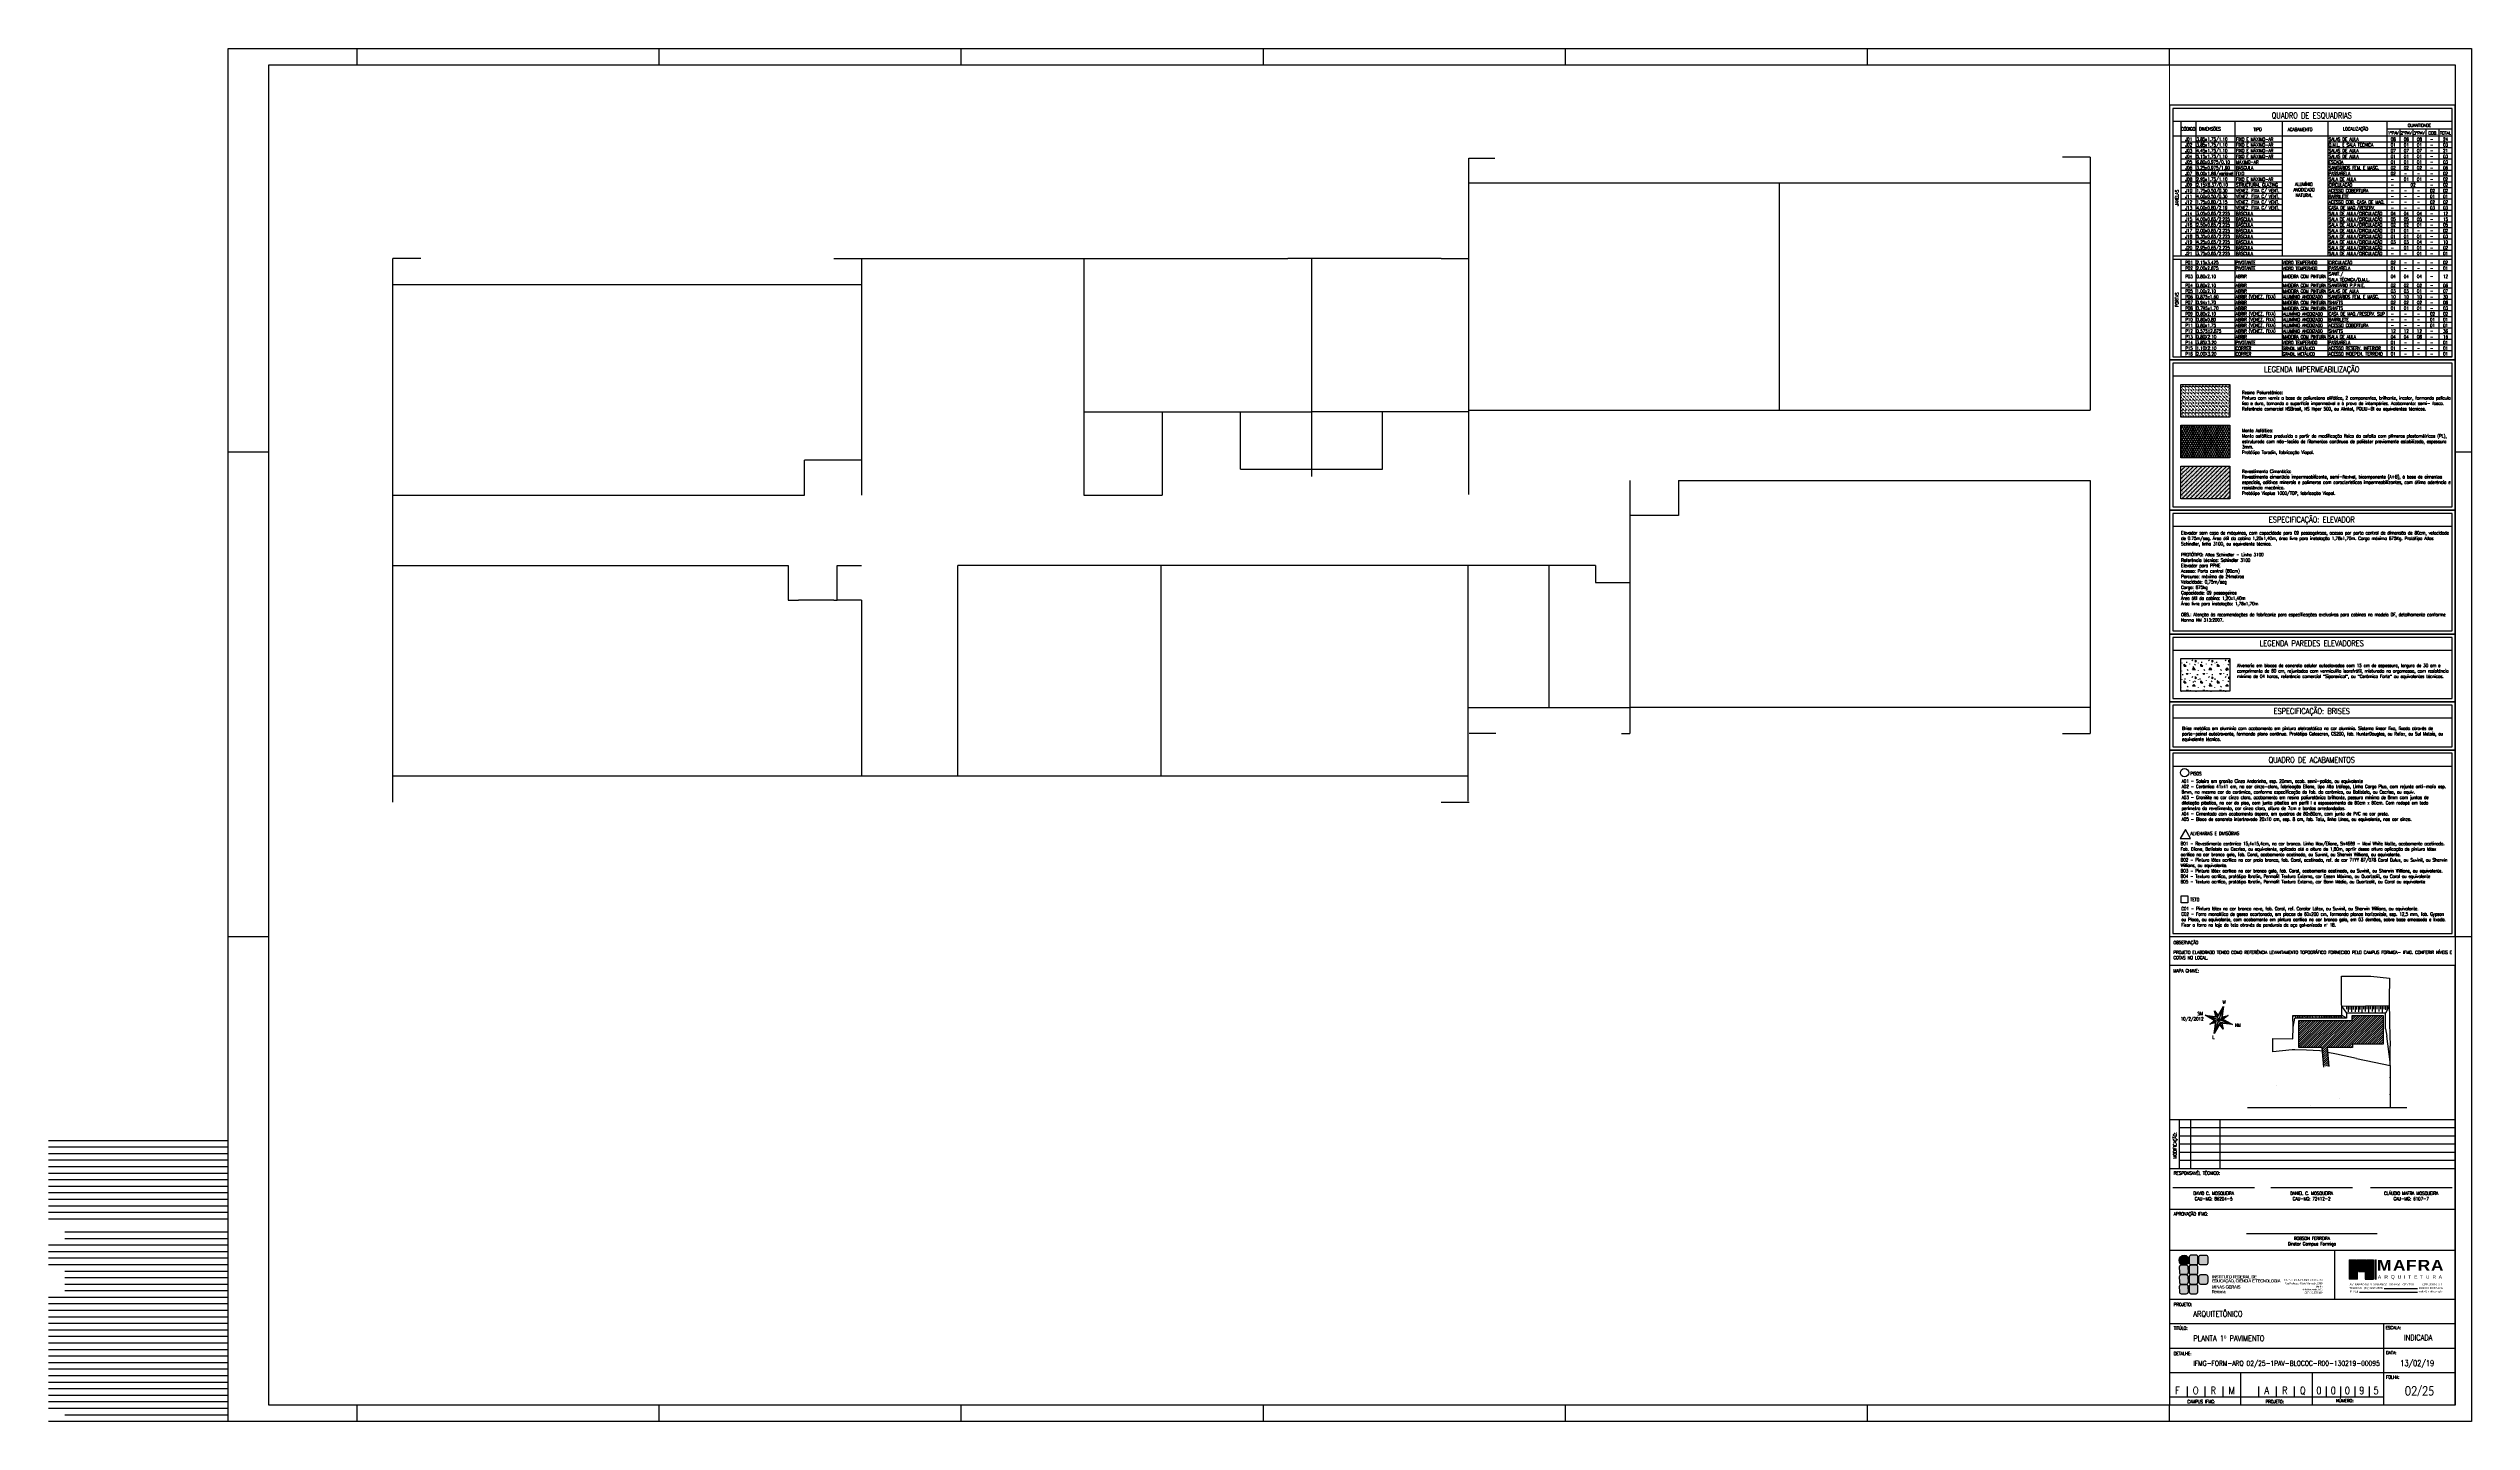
# Paper-space layout 'Layout1' of a CAD drawing. Header units: metres. Extents: x 86.46 to 87.94, y 49.89 to 50.73.
# The model-space entities are those that its viewports show. They can reach past a viewport. Long polylines and large blocks are cut down to what shows.
import ezdxf
from ezdxf.enums import TextEntityAlignment as Align

# ---------------------------------------------------------------- set-up
doc = ezdxf.new("R2010")
doc.units = ezdxf.units.M
doc.header["$LTSCALE"] = 0.001
for name, pattern in [('CONTINU', [0]), ('DASHED2', [9.525, 6.35, -3.175]), ('ICAD_ISO02W100', [15, 12, -3]), ('ICAD_ISO04W100', [30.5, 24, -3, 0.5, -3]), ('ICAD_ISO10W100', [18.5, 12, -3, 0.5, -3]), ('ICAD_ISO12W100', [22, 12, -3, 0.5, -3, 0.5, -3])]:
    doc.linetypes.add(name, pattern=pattern)
for name, color, linetype in [('ARQ', 7, 'Continuous'), ('ARQ-0-BASE ARQ', 9, 'Continuous'), ('ARQ-1-A', 1, 'Continuous'), ('ARQ-1-B', 2, 'Continuous'), ('ARQ-1-C', 3, 'Continuous'), ('ARQ-1-D', 4, 'Continuous'), ('ARQ-1-E', 8, 'Continuous'), ('ARQ-1-F', 10, 'Continuous'), ('ARQ-2-EQP', 6, 'Continuous'), ('ARQ-2-MOB', 9, 'Continuous'), ('ARQ-2-PORTAS', 9, 'Continuous'), ('ARQ-2-SAN-COZ', 9, 'Continuous'), ('ARQ-2-VEG', 81, 'Continuous'), ('ARQ-3-EXO', 2, 'ICAD_ISO04W100'), ('ARQ-3-EXO-EST', 109, 'ICAD_ISO04W100'), ('ARQ-3-HTC-A', 13, 'Continuous'), ('ARQ-3-HTC-B', 2, 'Continuous'), ('ARQ-3-HTC-C', 252, 'Continuous'), ('ARQ-3-HTC-D', 254, 'Continuous'), ('ARQ-3-INT', 3, 'ICAD_ISO10W100'), ('ARQ-3-PROJ-A-SUP', 1, 'ICAD_ISO12W100'), ('ARQ-3-PROJ-B-INF', 9, 'ICAD_ISO02W100'), ('ARQ-3-TP', 14, 'ICAD_ISO04W100'), ('ARQ-4-COM VISUAL', 14, 'Continuous'), ('ARQ-4-ESQ', 14, 'Continuous'), ('ARQ-4-PAG PISO', 171, 'Continuous'), ('ARQ-4-REV', 14, 'Continuous'), ('ARQ-4-SMB', 14, 'Continuous'), ('ARQ-4-TXT-100', 42, 'Continuous'), ('ARQ-4-TXT-140', 11, 'Continuous'), ('ARQ-4-TXT-80', 30, 'Continuous'), ('ARQ-4-TÍTULOS-175', 3, 'Continuous'), ('ARQ-5-OUT-A', 7, 'Continuous'), ('ARQ-5-OUT-A-HATCH IMPERMEABILIZAÇÃO', 254, 'Continuous'), ('ARQ-5-OUT-B', 7, 'Continuous'), ('ARQ-5-OUT-C', 7, 'Continuous'), ('ARQ-5-OUT-D', 7, 'Continuous'), ('ARQ-6-CLI', 160, 'Continuous'), ('ARQ-6-ELE', 51, 'Continuous'), ('ARQ-6-EST', 5, 'Continuous'), ('ARQ-6-HID', 190, 'Continuous'), ('ARQ-7-CONSTRUIR', 10, 'Continuous'), ('ARQ-7-DEMOLIR', 10, 'DASHED2'), ('LOGO IFMG', 8, 'Continuous')]:
    doc.layers.add(name, color=color, linetype=linetype)
doc.styles.add('ARIAL', font='arial.ttf', dxfattribs={"height": 12.5})
doc.styles.add('ArialBlack', font='', dxfattribs={"width": 0.05})
doc.styles.add('RSA', font='romans.shx')
doc.styles.add('TEXTO MAFRA', font='Romans.shx', dxfattribs={"width": 0.8, "height": 0.02})
doc.styles.get('ArialBlack').set_extended_font_data('Arial Black')

# ---------------------------------------------------------------- blocks, each defined once
blk = doc.blocks.new('FORMATO A0')
at = {"layer": 'ARQ-1-B'}
for p, q in [((-0.185, 0), (-0.185, 0.841)), ((-0.185, 0.841), (1.189, 0.841)), ((-0.106, 0.831), (-0.106, 0.841)), ((0.079, 0.831), (0.079, 0.841)), ((0.264, 0.831), (0.264, 0.841)), ((0.449, 0.831), (0.449, 0.841)), ((0.634, 0.831), (0.634, 0.841)), ((0.819, 0.831), (0.819, 0.841)), ((1.004, 0.831), (1.004, 0.841)), ((1.189, 0.841), (1.189, 0)), ((-0.185, 0.594), (-0.16, 0.594)), ((1.179, 0.594), (1.189, 0.594)), ((-0.185, 0.297), (-0.16, 0.297)), ((1.179, 0.297), (1.189, 0.297)), ((1.189, 0), (-0.185, 0)), ((-0.106, 0), (-0.106, 0.01)), ((0.079, 0), (0.079, 0.01)), ((0.264, 0), (0.264, 0.01)), ((0.449, 0), (0.449, 0.01)), ((0.634, 0), (0.634, 0.01)), ((0.819, 0), (0.819, 0.01)), ((1.004, 0), (1.004, 0.01))]:
    blk.add_line(p, q, dxfattribs=at)
at = {"layer": 'ARQ-1-E'}
for p, q in [((-0.16, 0.01), (-0.16, 0.831)), ((-0.16, 0.831), (1.179, 0.831)), ((1.179, 0.831), (1.179, 0.01)), ((1.179, 0.01), (-0.16, 0.01))]:
    blk.add_line(p, q, dxfattribs=at)
blk = doc.blocks.new('LOGO-MAFRA')
h = blk.add_hatch(color=256)
h.paths.add_polyline_path([(1211.24, 372.96), (1211.88, 372.96), (1211.88, 373.77), (1212.15, 374.04), (1211.75, 374.43), (1211.24, 374.43)])
h.paths.add_polyline_path([(1212.47, 373.54), (1212.47, 372.96), (1213.11, 372.96), (1213.11, 374.43), (1212.61, 374.43), (1211.97, 373.79), (1211.97, 373.54)])
for points in [[(1211.83, 374.43), (1212.17, 374.08), (1212.52, 374.43)], [(1213.27, 372.94), (1213.31, 372.94), (1213.31, 374.43), (1213.27, 374.43)]]:
    blk.add_hatch(color=256).paths.add_polyline_path(points)
for p, q in [((1211.24, 374.43), (1211.75, 374.43)), ((1211.24, 374.43), (1211.24, 372.96)), ((1211.88, 372.96), (1211.24, 372.96)), ((1212.15, 374.04), (1211.75, 374.43)), ((1212.17, 374.08), (1211.83, 374.43)), ((1211.83, 374.43), (1212.52, 374.43)), ((1211.88, 373.77), (1212.15, 374.04)), ((1211.88, 372.96), (1211.88, 373.77)), ((1211.97, 373.79), (1212.61, 374.43)), ((1211.97, 373.54), (1211.97, 373.79)), ((1211.97, 373.54), (1212.47, 373.54)), ((1212.17, 374.08), (1212.52, 374.43)), ((1212.47, 373.54), (1212.47, 372.96)), ((1212.47, 372.96), (1213.11, 372.96)), ((1212.61, 374.43), (1213.11, 374.43)), ((1213.11, 374.43), (1213.11, 372.96)), ((1213.27, 374.43), (1213.31, 374.43)), ((1213.27, 372.94), (1213.27, 374.43)), ((1213.27, 372.94), (1213.31, 372.94)), ((1213.31, 372.94), (1213.31, 374.43)), ((1212.05, 371.96), (1216.49, 371.96)), ((1213.94, 372.24), (1216.49, 372.24))]:
    blk.add_line(p, q)
at = {"style": 'ARIAL'}
for s, height, p in [('A  ', 0.265, (1213.45, 372.99)), ('R', 0.265, (1213.95, 372.99)), ('Q', 0.265, (1214.45, 372.99)), ('U', 0.265, (1214.97, 372.99)), ('I', 0.265, (1215.45, 372.99)), ('T', 0.265, (1215.77, 372.99)), ('E', 0.265, (1216.23, 372.99)), ('T', 0.265, (1216.67, 372.99)), ('U', 0.265, (1217.13, 372.99)), ('R', 0.265, (1217.64, 372.99)), ('A  ', 0.265, (1218.11, 372.99)), ('TELEFAX:  (32) 3217-2658                                                JUIZ DE FORA-MG', 0.1495, (1211.27, 372.2)), ('AV. BARÃO DO RIO BRANCO, 2828/405 - CENTRO           CEP.:36016-311', 0.1495, (1211.29, 372.47)), ('E-MAIL', 0.15, (1211.31, 371.91)), ('mafra@mafra.arq.br', 0.1495, (1216.52, 371.94))]:
    blk.add_text(s, height=height, dxfattribs=at).set_placement(p)
at = {"style": 'ArialBlack', "width": 1}
for s, p in [('M', (1213.38, 373.59)), ('A', (1214.6, 373.59)), ('F', (1215.6, 373.59)), ('R', (1216.49, 373.59)), ('A', (1217.51, 373.59))]:
    blk.add_text(s, height=0.837, dxfattribs=at).set_placement(p)
blk = doc.blocks.new('IFECT - FORMIGA - NORTE')
at = {"layer": 'ARQ-3-HTC-D'}
blk.add_hatch(color=256, dxfattribs=at).paths.add_polyline_path([(0, 0), (0.0016, 0.0008), (0.0071, -0.0025)], flags=0)
at = {"layer": 'ARQ-4-SMB'}
for p, q in [((0.0071, -0.0025), (-0.0071, 0.0025)), ((-0.0027, 0.0056), (-0.0004, 0.0026)), ((0.0025, 0.0071), (-0.0025, -0.0071)), ((0.0056, 0.0027), (0.0026, 0.0004)), ((-0.0056, -0.0027), (-0.0026, -0.0004)), ((0.0027, -0.0056), (0.0004, -0.0026))]:
    blk.add_line(p, q, dxfattribs=at)
for points in [[(-0.0083, 0.0029), (-0.0009, 0.0019), (0.0029, 0.0083), (0.0019, 0.0009), (0.0083, -0.0029), (0.0009, -0.0019), (-0.0029, -0.0083), (-0.0019, -0.0009), (-0.0083, 0.0029)], [(-0.0071, 0.0025), (-0.0008, 0.0016), (0.0025, 0.0071), (0.0016, 0.0008), (0.0071, -0.0025), (0.0008, -0.0016), (-0.0025, -0.0071), (-0.0016, -0.0008), (-0.0071, 0.0025)], [(0, 0), (-0.0016, -0.0008), (-0.0071, 0.0025), (0, 0)], [(-0.0018, 0.002), (-0.0027, 0.0056), (-0.0009, 0.0019), (-0.0018, 0.002)], [(0, 0), (0.0008, -0.0016), (-0.0025, -0.0071), (0, 0)], [(0, 0), (-0.0008, 0.0016), (0.0025, 0.0071), (0, 0)], [(0, 0), (0.0016, 0.0008), (0.0071, -0.0025), (0, 0)], [(0.002, 0.0018), (0.0056, 0.0027), (0.0019, 0.0009), (0.002, 0.0018)], [(-0.002, -0.0018), (-0.0056, -0.0027), (-0.0019, -0.0009), (-0.002, -0.0018)], [(0.0018, -0.002), (0.0027, -0.0056), (0.0009, -0.0019), (0.0018, -0.002)]]:
    blk.add_lwpolyline(points, dxfattribs=at)
at = {"layer": 'ARQ-4-TXT-80', "style": 'TEXTO MAFRA', "width": 0.8}
for s, p in [('10/2/2012', (-0.0164, 0.0016)), ('SM', (-0.0114, 0.0049))]:
    blk.add_text(s, height=0.002, dxfattribs=at).set_placement(p, align=Align.TOP_CENTER)
blk.add_text('W', height=0.002, dxfattribs=at).set_placement((0.0042, 0.0098), align=Align.RIGHT)
blk.add_text('L', height=0.002, dxfattribs=at).set_placement((-0.0039, -0.0115))
blk.add_text('NM', height=0.002, dxfattribs=at).set_placement((0.0116, -0.0048), align=Align.BOTTOM_CENTER)

msp = doc.modelspace()

# ---------------------------------------------------------------- linework, layer by layer
at = {"layer": 'ARQ'}
for p, q in [((179.95, 27.317, 0), (179.95, 37.617, 0)), ((179.95, 37.617, 0), (180.75, 37.617, 0)), ((198.975, 37.642, 0), (198.125, 37.642, 0)), ((198.975, 37.642, 0), (198.975, 29.892, 0)), ((198.975, 36.842, 0), (179.95, 36.842, 0)), ((189.45, 36.842, 0), (189.45, 29.892, 0)), ((147.005, 25.142, 0), (147.005, 34.542, 0)), ((147.855, 34.542, 0), (147.005, 34.542, 0)), ((160.505, 34.542, 0), (161.355, 34.542, 0)), ((161.355, 34.542, 0), (161.355, 27.292, 0)), ((161.355, 34.542, 0), (168.155, 34.542, 0)), ((168.155, 34.542, 0), (174.405, 34.542, 0)), ((168.155, 34.542, 0), (168.155, 27.292, 0)), ((175.855, 34.542, 0), (174.405, 34.542, 0)), ((175.13, 34.542, 0), (175.13, 27.867, 0)), ((179.105, 34.542, 0), (175.855, 34.542, 0)), ((179.105, 34.542, 0), (179.95, 34.542, 0)), ((147.005, 33.742, 0), (161.355, 33.742, 0)), ((168.155, 29.842, 0), (175.13, 29.842, 0)), ((170.555, 29.842, 0), (170.555, 27.292, 0)), ((172.955, 28.092, 0), (172.955, 29.842, 0)), ((179.95, 29.842, 0), (175.13, 29.842, 0)), ((177.305, 28.092, 0), (177.305, 29.842, 0)), ((179.95, 29.892, 0), (198.975, 29.892, 0)), ((161.355, 28.362, 0), (159.605, 28.362, 0)), ((159.605, 27.292, 0), (159.605, 28.362, 0)), ((172.955, 28.092, 0), (175.13, 28.092, 0)), ((175.13, 28.092, 0), (177.305, 28.092, 0)), ((184.875, 27.742, 0), (184.875, 19.992, 0)), ((186.375, 27.742, 0), (198.975, 27.742, 0)), ((186.375, 27.742, 0), (186.375, 26.672, 0)), ((198.975, 27.742, 0), (198.975, 19.992, 0)), ((147.005, 27.292, 0), (159.605, 27.292, 0)), ((168.155, 27.292, 0), (170.555, 27.292, 0)), ((169.762, 27.292, 0), (170.555, 27.292, 0)), ((186.375, 26.672, 0), (184.875, 26.672, 0)), ((147.005, 25.142, 0), (159.105, 25.142, 0)), ((147.005, 17.892, 0), (147.005, 25.142, 0)), ((159.105, 25.142, 0), (159.105, 24.072, 0)), ((160.605, 25.142, 0), (161.355, 25.142, 0)), ((160.605, 24.072, 0), (160.605, 25.142, 0)), ((183.83, 25.142, 0), (164.305, 25.142, 0)), ((164.305, 18.692, 0), (164.305, 25.142, 0)), ((182.4, 25.142, 0), (182.4, 20.792, 0)), ((183.83, 25.142, 0), (183.83, 24.617, 0)), ((183.83, 24.617, 0), (184.875, 24.617, 0)), ((159.105, 24.072, 0), (159.425, 24.072, 0)), ((160.505, 24.072, 0), (159.425, 24.072, 0)), ((160.505, 24.072, 0), (160.605, 24.072, 0)), ((161.355, 24.072, 0), (160.605, 24.072, 0)), ((161.355, 24.072, 0), (161.355, 18.692, 0)), ((179.93, 20.792, 0), (180.775, 20.792, 0)), ((180.775, 20.792, 0), (184.875, 20.792, 0)), ((198.975, 20.792, 0), (184.875, 20.792, 0)), ((180.775, 19.992, 0), (179.955, 19.992, 0)), ((184.625, 19.992, 0), (184.875, 19.992, 0)), ((198.125, 19.992, 0), (198.975, 19.992, 0)), ((147.005, 18.692, 0), (179.93, 18.692, 0)), ((161.35, 18.672, 0), (161.35, 18.672, 0)), ((179.105, 17.892, 0), (179.955, 17.892, 0))]:
    msp.add_line(p, q, dxfattribs=at)
at = {"layer": 'ARQ', "linetype": 'CONTINU'}
for p, q in [((170.53, 18.692, 0), (170.53, 25.142, 0)), ((179.93, 17.917, 0), (179.93, 25.117, 0))]:
    msp.add_line(p, q, dxfattribs=at)

psp = doc.layouts.get("Layout1")

# ---------------------------------------------------------------- hatches: boundary and pattern name
h = psp.add_hatch(color=72)
h.set_gradient(color1=(120, 185, 5), color2=(121, 189, 5), one_color=1, tint=0.38)
edge = h.paths.add_edge_path()
edge.add_line((87.7714, 49.9919), (87.7684, 49.9919))
edge.add_arc((87.7684, 49.9907), 0.0012, 90, 180)
edge.add_line((87.7672, 49.9907), (87.7672, 49.9873))
edge.add_arc((87.7684, 49.9873), 0.0012, 180, 270)
edge.add_line((87.7684, 49.9861), (87.7714, 49.9861))
edge.add_arc((87.7714, 49.9873), 0.0012, 270, 360)
edge.add_line((87.7726, 49.9873), (87.7726, 49.9907))
edge.add_arc((87.7714, 49.9907), 0.0012, 0, 90)
edge = h.paths.add_edge_path()
edge.add_line((87.773, 49.9906), (87.773, 49.9873))
edge.add_arc((87.7742, 49.9873), 0.0012, 180, 270)
edge.add_line((87.7742, 49.9861), (87.7776, 49.9861))
edge.add_arc((87.7776, 49.9873), 0.0012, 270, 360)
edge.add_line((87.7788, 49.9873), (87.7788, 49.9906))
edge.add_arc((87.7776, 49.9906), 0.0012, 0, 90)
edge.add_line((87.7776, 49.9918), (87.7742, 49.9918))
edge.add_arc((87.7742, 49.9906), 0.0012, 90, 180)
edge = h.paths.add_edge_path()
edge.add_line((87.7672, 49.9845), (87.7672, 49.9814))
edge.add_arc((87.7683, 49.9813), 0.0011, 174.9387, 269.0469)
edge.add_line((87.7683, 49.9802), (87.7715, 49.9802))
edge.add_arc((87.7715, 49.9813), 0.00108, 270.2098, 365.5567)
edge.add_line((87.7726, 49.9814), (87.7726, 49.9845))
edge.add_arc((87.7715, 49.9846), 0.00111, 354.8866, 448.5336)
edge.add_line((87.7715, 49.9857), (87.7683, 49.9857))
edge.add_arc((87.7683, 49.9846), 0.0011, 90.9531, 185.0613)
edge = h.paths.add_edge_path()
edge.add_line((87.7654, 49.9858), (87.7624, 49.9858))
edge.add_arc((87.7624, 49.9845), 0.00125, 89.6313, 177.7583)
edge.add_line((87.7611, 49.9846), (87.7612, 49.9814))
edge.add_arc((87.7624, 49.9815), 0.00125, 182.2417, 270.3687)
edge.add_line((87.7624, 49.9802), (87.7654, 49.9802))
edge.add_arc((87.7654, 49.9815), 0.00133, 269.1696, 354.5412)
edge.add_line((87.7668, 49.9814), (87.7667, 49.9846))
edge.add_arc((87.7654, 49.9844), 0.00133, 5.4657, 90.8587)
edge = h.paths.add_edge_path()
edge.add_line((87.7654, 49.9798), (87.7624, 49.9798))
edge.add_arc((87.7624, 49.9786), 0.00125, 89.6313, 177.7583)
edge.add_line((87.7611, 49.9786), (87.7612, 49.9755))
edge.add_arc((87.7625, 49.9755), 0.00138, 181.2573, 265.033)
edge.add_line((87.7624, 49.9741), (87.7654, 49.9741))
edge.add_arc((87.7653, 49.9756), 0.00145, 274.3111, 355.7087)
edge.add_line((87.7668, 49.9755), (87.7667, 49.9786))
edge.add_arc((87.7654, 49.9785), 0.00133, 5.4657, 90.8587)
edge = h.paths.add_edge_path()
edge.add_line((87.7672, 49.9786), (87.7672, 49.9758))
edge.add_arc((87.7688, 49.9756), 0.00157, 173.9717, 252.1916)
edge.add_line((87.7683, 49.9741), (87.7715, 49.9741))
edge.add_arc((87.7711, 49.9756), 0.00155, 287.4344, 366.022)
edge.add_line((87.7726, 49.9758), (87.7726, 49.9786))
edge.add_arc((87.7715, 49.9787), 0.00111, 354.8866, 448.5336)
edge.add_line((87.7715, 49.9798), (87.7683, 49.9798))
edge.add_arc((87.7683, 49.9787), 0.0011, 90.9531, 185.0613)
edge = h.paths.add_edge_path()
edge.add_line((87.773, 49.9786), (87.773, 49.9755))
edge.add_arc((87.7743, 49.9754), 0.00133, 179.1549, 264.5342)
edge.add_line((87.7742, 49.9741), (87.7776, 49.9741))
edge.add_arc((87.7774, 49.9755), 0.00142, 278.8489, 361.2801)
edge.add_line((87.7788, 49.9756), (87.7788, 49.9786))
edge.add_arc((87.7776, 49.9786), 0.0012, 0, 90)
edge.add_line((87.7776, 49.9798), (87.7742, 49.9798))
edge.add_arc((87.7742, 49.9786), 0.0012, 90, 180)
edge = h.paths.add_edge_path()
edge.add_line((87.7672, 49.9726), (87.7672, 49.9699))
edge.add_arc((87.7688, 49.9697), 0.00157, 173.9717, 252.1916)
edge.add_line((87.7683, 49.9682), (87.7715, 49.9682))
edge.add_arc((87.7711, 49.9697), 0.00154, 287.2609, 366.4874)
edge.add_line((87.7726, 49.9699), (87.7726, 49.9726))
edge.add_arc((87.7715, 49.9726), 0.00111, 354.8866, 448.5336)
edge.add_line((87.7715, 49.9738), (87.7683, 49.9738))
edge.add_arc((87.7683, 49.9727), 0.0011, 90.9531, 185.0613)
edge = h.paths.add_edge_path()
edge.add_line((87.7654, 49.9738), (87.7624, 49.9738))
edge.add_arc((87.7624, 49.9725), 0.00125, 89.6313, 177.7583)
edge.add_line((87.7611, 49.9726), (87.7612, 49.9696))
edge.add_arc((87.7625, 49.9696), 0.00138, 181.2573, 265.033)
edge.add_line((87.7624, 49.9682), (87.7654, 49.9682))
edge.add_arc((87.7653, 49.9697), 0.00145, 274.3111, 355.7087)
edge.add_line((87.7668, 49.9696), (87.7667, 49.9726))
edge.add_arc((87.7654, 49.9724), 0.00133, 5.4657, 90.8587)
h = psp.add_hatch(color=12)
h.set_gradient(color1=(219, 0, 0), color2=(219, 0, 0), tint=0.43)
h.paths.add_polyline_path([(87.7611, 49.9888, 1), (87.7672, 49.9888, 1)])
at = {"layer": 'ARQ-3-HTC-A'}
h = psp.add_hatch(dxfattribs=at)
h.set_pattern_fill('CONCRETE1', color=256, scale=0.0005, style=0)
h.set_pattern_definition([(-3e-10, (-30.640506, -46.655119), (0.01016, 0.01016), [0.00127, -0.00889]), (90, (-30.640506, -46.655119), (-0.01016, 0.01016), [0.00127, -0.00889]), (135, (-30.639236, -46.6551186), (-0.01015999998, 5e-14), [0.0017960513, -0.0125723589]), (-3e-10, (-30.639236, -46.649404), (0.01016, 0.01016), [0.00127, -0.00889]), (45, (-30.638601, -46.6500386), (5e-14, 0.01015999998), [0.0008980251, -0.013470384]), (135, (-30.638601, -46.6500386), (-0.01015999998, 5e-14), [0.0008980251, -0.013470384]), (-3e-10, (-30.635426, -46.646864), (0.01016, 0.01016), [0.0017960513, -0.0083639487]), (45, (-30.635426, -46.6468636), (5e-14, 0.01015999998), [0.00127, -0.0130984102]), (135, (-30.63363, -46.6468636), (-0.01015999998, 5e-14), [0.00127, -0.0130984102]), (90, (-30.633521, -46.652579), (-0.01016, 0.01016), [0.00127, -0.00889]), (45, (-30.633521, -46.6525786), (5e-14, 0.01015999998), [0.0008980251, -0.013470384]), (135, (-30.632886, -46.6519436), (-0.01015999998, 5e-14), [0.0008980251, -0.013470384]), (-3e-10, (-30.639236, -46.652579), (0.01016, 0.01016), [0.000635, -0.008509]), (-3e-10, (-30.631616, -46.650039), (0.01016, 0.01016), [0.000635, -0.008509]), (90, (-30.634791, -46.648769), (-0.01016, 0.01016), [0.000635, -0.008509]), (135, (-30.633521, -46.6544836), (-0.01015999998, 5e-14), [0.0008980251, -0.013470384]), (135, (-30.637966, -46.6474986), (-0.01015999998, 5e-14), [0.0008980251, -0.013470384]), (45, (-30.6357435, -46.651785), (5e-14, 0.01015999998), [0.0008980251, -0.013470384]), (90, (-30.637014, -46.653849), (-0.01016, 0.01016), [0.00015875, -0.01000125]), (90, (-30.636537, -46.649562), (-0.01016, 0.01016), [0.00015875, -0.01000125]), (90, (-30.631775, -46.647816), (-0.01016, 0.01016), [0.00015875, -0.01000125]), (90, (-30.631616, -46.653214), (-0.01016, 0.01016), [0.00015875, -0.01000125])])
h.paths.add_polyline_path([(87.7622, 50.3573), (87.7622, 50.3373), (87.7922, 50.3373), (87.7922, 50.3573)], flags=0)
h = psp.add_hatch(dxfattribs=at)
h.set_pattern_fill('ANSI31', color=256, scale=0.0003, style=0)
h.set_pattern_definition([(45, (86.2756359, 49.6453462), (-0.0006735192, 0.0006735192), [])])
h.paths.add_polyline_path([(87.8528, 50.1075), (87.8518, 50.119), (87.8672, 50.119), (87.8672, 50.1211), (87.886, 50.1211), (87.886, 50.1387), (87.867, 50.1387), (87.867, 50.1356), (87.8343, 50.1356), (87.8343, 50.119), (87.8484, 50.119), (87.8495, 50.107), (87.8496, 50.1079)])
at = {"layer": 'ARQ-5-OUT-A-HATCH IMPERMEABILIZAÇÃO'}
h = psp.add_hatch(dxfattribs=at)
h.set_pattern_fill('GROUT', color=256, scale=0.0002, style=0)
h.set_pattern_definition([(0, (86.7082197, 50.9466441), (0.000254, 0.002032), [0.000254, -0.001778]), (0, (86.7084737, 50.9474061), (0, 0.002032), [0, -0.002032]), (0, (86.7077117, 50.9466441), (0.000762, 0.002032), [0, -0.002032]), (0, (86.7077117, 50.9481681), (0.002032, 0.002032), [0.000508, -0.003556]), (0, (86.7092357, 50.9468981), (0, 0.002032), [0, -0.002032]), (0, (86.7087277, 50.9466441), (0.000508, 0.002032), [0, -0.002032]), (0, (86.7089817, 50.9468981), (0, 0.002032), [0, -0.002032]), (0, (86.7079657, 50.9481681), (0, 0.002032), [0, -0.002032])])
h.paths.add_polyline_path([(87.7622, 50.5252), (87.7622, 50.5052), (87.7922, 50.5052), (87.7922, 50.5252)], flags=0)
h = psp.add_hatch(dxfattribs=at)
h.set_pattern_fill('DIAMONDS', color=256, scale=0.0002, style=0)
h.set_pattern_definition([(60, (86.7072037, 50.9461361), (-0.0010998523, 0.000635), []), (120, (86.7072037, 50.9461361), (-0.0010998523, -0.000635), [])])
h.paths.add_polyline_path([(87.7622, 50.5002), (87.7622, 50.4802), (87.7922, 50.4802), (87.7922, 50.5002)], flags=0)
h = psp.add_hatch(dxfattribs=at)
h.set_pattern_fill('BRICK_INSULATING', color=256, scale=0.0002, style=0)
h.set_pattern_definition([(45, (86.7072037, 50.9461361), (-0.0012572359, 0.0012572359), []), (0, (86.70720366, 50.9461361), (0, 0.000508), [0, -0.000508])])
h.paths.add_polyline_path([(87.7622, 50.4752), (87.7622, 50.4552), (87.7922, 50.4552), (87.7922, 50.4752)], flags=0)

# ---------------------------------------------------------------- linework, layer by layer
psp.add_line((86.5662, 50.062), (86.4562, 50.062))
at = {"layer": 'ARQ-0-BASE ARQ'}
psp.add_line((86.5662, 50.058), (86.4562, 50.058), dxfattribs=at)
at = {"layer": 'ARQ-1-A'}
for p, q in [((87.8785, 50.1627), (87.89, 50.1615)), ((87.89, 50.1615), (87.8897, 50.1486)), ((87.8607, 50.1444), (87.8898, 50.1449)), ((87.8729, 50.1444), (87.8729, 50.1412)), ((87.8739, 50.1444), (87.8739, 50.1425)), ((87.875, 50.1444), (87.875, 50.1412)), ((87.876, 50.1445), (87.876, 50.1425)), ((87.8771, 50.1444), (87.8771, 50.1412)), ((87.8781, 50.1445), (87.8781, 50.1425)), ((87.8792, 50.1444), (87.8792, 50.1412)), ((87.8801, 50.1445), (87.8801, 50.1425)), ((87.8812, 50.1445), (87.8812, 50.1412)), ((87.8822, 50.1445), (87.8822, 50.1426)), ((87.8833, 50.1445), (87.8833, 50.1412)), ((87.8843, 50.1445), (87.8843, 50.1426)), ((87.8854, 50.1445), (87.8854, 50.1412)), ((87.8864, 50.1446), (87.8864, 50.1426)), ((87.8875, 50.1445), (87.8875, 50.1422)), ((87.8898, 50.1445), (87.8875, 50.1402)), ((87.8884, 50.1445), (87.8884, 50.1426)), ((87.8897, 50.1486), (87.89, 50.1338)), ((87.8307, 50.1387), (87.8379, 50.1387)), ((87.8309, 50.1315), (87.8307, 50.1387)), ((87.8307, 50.1245), (87.8309, 50.1315)), ((87.8309, 50.1315), (87.832, 50.1371)), ((87.8314, 50.1387), (87.8314, 50.138)), ((87.8635, 50.1371), (87.832, 50.1371)), ((87.8324, 50.1387), (87.8324, 50.1375)), ((87.8335, 50.1387), (87.8335, 50.1377)), ((87.8345, 50.1387), (87.8345, 50.1373)), ((87.8356, 50.1387), (87.8356, 50.1376)), ((87.8366, 50.1387), (87.8366, 50.1373)), ((87.8376, 50.1387), (87.8376, 50.1379)), ((87.8386, 50.1387), (87.8386, 50.1372)), ((87.8386, 50.1387), (87.8386, 50.138)), ((87.8397, 50.1387), (87.8397, 50.1372)), ((87.8405, 50.1387), (87.8405, 50.138)), ((87.8412, 50.1387), (87.8412, 50.1372)), ((87.842, 50.1387), (87.842, 50.138)), ((87.8428, 50.1387), (87.8428, 50.1372)), ((87.8439, 50.1387), (87.8439, 50.138)), ((87.8448, 50.1387), (87.8448, 50.1372)), ((87.8459, 50.1387), (87.8459, 50.138)), ((87.8469, 50.1387), (87.8469, 50.1372)), ((87.848, 50.1387), (87.848, 50.1372)), ((87.849, 50.1387), (87.849, 50.1372)), ((87.8495, 50.1387), (87.8495, 50.138)), ((87.8501, 50.1387), (87.8501, 50.1372)), ((87.8506, 50.1387), (87.8506, 50.138)), ((87.8511, 50.1387), (87.8511, 50.1372)), ((87.8517, 50.1387), (87.8517, 50.138)), ((87.8522, 50.1387), (87.8522, 50.1372)), ((87.8527, 50.1387), (87.8527, 50.138)), ((87.8531, 50.1387), (87.8531, 50.1372)), ((87.8537, 50.1387), (87.8537, 50.138)), ((87.8542, 50.1388), (87.8542, 50.1372)), ((87.8552, 50.1388), (87.8552, 50.1372)), ((87.8558, 50.1387), (87.8558, 50.138)), ((87.8563, 50.1388), (87.8563, 50.1372)), ((87.8568, 50.1387), (87.8568, 50.138)), ((87.8573, 50.1388), (87.8573, 50.1372)), ((87.8579, 50.1387), (87.8579, 50.138)), ((87.8584, 50.1388), (87.8584, 50.1372)), ((87.859, 50.1387), (87.859, 50.138)), ((87.8594, 50.1388), (87.8594, 50.1372)), ((87.8599, 50.1387), (87.8599, 50.138)), ((87.8605, 50.1388), (87.8605, 50.1373)), ((87.8607, 50.1442), (87.8636, 50.1402)), ((87.8607, 50.1388), (87.8635, 50.1373)), ((87.8636, 50.1442), (87.8635, 50.1425)), ((87.8636, 50.1402), (87.8635, 50.1371)), ((87.8875, 50.1402), (87.8636, 50.1402)), ((87.8646, 50.1442), (87.8646, 50.141)), ((87.8656, 50.1443), (87.8656, 50.1423)), ((87.8667, 50.1443), (87.8667, 50.141)), ((87.8677, 50.1443), (87.8677, 50.1423)), ((87.8688, 50.1443), (87.8688, 50.141)), ((87.8698, 50.1443), (87.8698, 50.1423)), ((87.8709, 50.1442), (87.8709, 50.141)), ((87.8718, 50.1443), (87.8718, 50.1423)), ((87.8729, 50.1435), (87.8729, 50.1402)), ((87.8771, 50.1435), (87.8771, 50.1402)), ((87.8812, 50.1435), (87.8812, 50.1402)), ((87.8854, 50.1435), (87.8854, 50.1402)), ((87.8875, 50.1305), (87.8875, 50.1402)), ((87.8875, 50.1305), (87.8883, 50.126)), ((87.89, 50.1338), (87.8904, 50.1199)), ((87.8185, 50.1247), (87.8307, 50.1245)), ((87.8391, 50.1174), (87.8319, 50.1176)), ((87.8904, 50.1103), (87.8883, 50.126)), ((87.8904, 50.108), (87.8904, 50.1199)), ((87.8697, 50.1124), (87.8806, 50.1101)), ((87.8806, 50.1101), (87.8904, 50.108)), ((87.8904, 50.108), (87.8904, 50.1008)), ((87.8903, 50.0904), (87.8903, 50.0824)), ((86.5662, 50.054), (86.4562, 50.054))]:
    psp.add_line(p, q, dxfattribs=at)
at = {"layer": 'ARQ-1-A', "linetype": 'CONTINU', "ltscale": 2}
psp.add_line((87.8672, 50.1208), (87.8672, 50.1208), dxfattribs=at)
at = {"layer": 'ARQ-1-A', "color": 1}
psp.add_line((87.8904, 50.1008), (87.8903, 50.0904), dxfattribs=at)
at = {"layer": 'ARQ-1-A'}
for points in [[(87.8379, 50.1387), (87.8479, 50.1387), (87.8607, 50.1388), (87.8606, 50.1509), (87.8605, 50.1627), (87.8785, 50.1627)], [(87.8318, 50.1176), (87.8304, 50.1176), (87.8185, 50.1164), (87.8185, 50.1247)], [(87.8486, 50.1168), (87.8472, 50.1171), (87.8391, 50.1174)], [(87.8697, 50.1124), (87.8574, 50.115), (87.8521, 50.1161)]]:
    psp.add_lwpolyline(points, dxfattribs=at)
for p in [(87.8904, 50.1008), (87.8903, 50.0904)]:
    psp.add_point(p, dxfattribs=at)
at = {"layer": 'ARQ-1-B'}
for p, q in [((87.9282, 50.6862), (87.7572, 50.6862)), ((87.7622, 50.6862), (87.7622, 50.6037)), ((87.7712, 50.6862), (87.7712, 50.6037)), ((87.7952, 50.6862), (87.7952, 50.6037)), ((87.8242, 50.6862), (87.8242, 50.6037)), ((87.8522, 50.6862), (87.8522, 50.6037)), ((87.8882, 50.6862), (87.8882, 50.6037)), ((87.8882, 50.6817), (87.9282, 50.6817)), ((87.8962, 50.6817), (87.8962, 50.6037)), ((87.9042, 50.6817), (87.9042, 50.6492)), ((87.9122, 50.6817), (87.9122, 50.6037)), ((87.9202, 50.6817), (87.9202, 50.6037)), ((87.9282, 50.6772), (87.7572, 50.6772)), ((87.8242, 50.6737), (87.7622, 50.6737)), ((87.8242, 50.6702), (87.7622, 50.6702)), ((87.8242, 50.6667), (87.7622, 50.6667)), ((87.9282, 50.6737), (87.8522, 50.6737)), ((87.9282, 50.6702), (87.8522, 50.6702)), ((87.9282, 50.6667), (87.8522, 50.6667)), ((87.8242, 50.6632), (87.7622, 50.6632)), ((87.8242, 50.6597), (87.7622, 50.6597)), ((87.8242, 50.6562), (87.7622, 50.6562)), ((87.8242, 50.6527), (87.7622, 50.6527)), ((87.8242, 50.6492), (87.7622, 50.6492)), ((87.9282, 50.6632), (87.8522, 50.6632)), ((87.9282, 50.6597), (87.8522, 50.6597)), ((87.9282, 50.6562), (87.8522, 50.6562)), ((87.9282, 50.6527), (87.8522, 50.6527)), ((87.9282, 50.6492), (87.8522, 50.6492)), ((87.8242, 50.6457), (87.7622, 50.6457)), ((87.8242, 50.6422), (87.7622, 50.6422)), ((87.8242, 50.6387), (87.7622, 50.6387)), ((87.8242, 50.6352), (87.7622, 50.6352)), ((87.9282, 50.6457), (87.8522, 50.6457)), ((87.9282, 50.6422), (87.8522, 50.6422)), ((87.9282, 50.6387), (87.8522, 50.6387)), ((87.9282, 50.6352), (87.8522, 50.6352)), ((87.9042, 50.6457), (87.9042, 50.6037)), ((87.8242, 50.6317), (87.7622, 50.6317)), ((87.8242, 50.6282), (87.7622, 50.6282)), ((87.8242, 50.6247), (87.7622, 50.6247)), ((87.8242, 50.6212), (87.7622, 50.6212)), ((87.9282, 50.6317), (87.8522, 50.6317)), ((87.9282, 50.6282), (87.8522, 50.6282)), ((87.9282, 50.6247), (87.8522, 50.6247)), ((87.9282, 50.6212), (87.8522, 50.6212)), ((87.8242, 50.6177), (87.7622, 50.6177)), ((87.8242, 50.6142), (87.7622, 50.6142)), ((87.8242, 50.6107), (87.7622, 50.6107)), ((87.8242, 50.6072), (87.7622, 50.6072)), ((87.9282, 50.6177), (87.8522, 50.6177)), ((87.9282, 50.6142), (87.8522, 50.6142)), ((87.9282, 50.6107), (87.8522, 50.6107)), ((87.9282, 50.6072), (87.8522, 50.6072)), ((87.9282, 50.6037), (87.7572, 50.6037)), ((87.9282, 50.6017), (87.7572, 50.6017)), ((87.8242, 50.6037), (87.7622, 50.6037)), ((87.7622, 50.6017), (87.7622, 50.5422)), ((87.9282, 50.5982), (87.7622, 50.5982)), ((87.9282, 50.5947), (87.7622, 50.5947)), ((87.7712, 50.6017), (87.7712, 50.5422)), ((87.7952, 50.6017), (87.7952, 50.5422)), ((87.8242, 50.6017), (87.8242, 50.5422)), ((87.8522, 50.6017), (87.8522, 50.5422)), ((87.8882, 50.6017), (87.8882, 50.5422)), ((87.8962, 50.6017), (87.8962, 50.5422)), ((87.9042, 50.6017), (87.9042, 50.5422)), ((87.9122, 50.6017), (87.9122, 50.5422)), ((87.9202, 50.6017), (87.9202, 50.5422)), ((87.9282, 50.5877), (87.7622, 50.5877)), ((87.9282, 50.5842), (87.7622, 50.5842)), ((87.9282, 50.5807), (87.7622, 50.5807)), ((87.9282, 50.5772), (87.7622, 50.5772)), ((87.9282, 50.5737), (87.7622, 50.5737)), ((87.9282, 50.5702), (87.7622, 50.5702)), ((87.9282, 50.5667), (87.7622, 50.5667)), ((87.9282, 50.5632), (87.7622, 50.5632)), ((87.9282, 50.5597), (87.7622, 50.5597)), ((87.9282, 50.5562), (87.7622, 50.5562)), ((87.9282, 50.5527), (87.7622, 50.5527)), ((87.9282, 50.5492), (87.7622, 50.5492)), ((87.9282, 50.5457), (87.7622, 50.5457)), ((87.9282, 50.5422), (87.7622, 50.5422)), ((87.9282, 50.5302), (87.7572, 50.5302)), ((87.9282, 50.4382), (87.7572, 50.4382)), ((87.9282, 50.3623), (87.7572, 50.3623)), ((87.9282, 50.3208), (87.7572, 50.3208)), ((87.9282, 50.2913), (87.7572, 50.2913)), ((87.7552, 50.187), (87.7552, 49.9)), ((87.7552, 50.187), (87.9302, 50.187)), ((87.7552, 50.187), (87.9302, 50.187)), ((87.7552, 50.1695), (87.9302, 50.1695)), ((87.9302, 49.9), (87.9302, 50.1695)), ((87.7552, 50.075), (87.9302, 50.075)), ((87.7612, 50.045), (87.7612, 50.075)), ((87.7682, 50.045), (87.7682, 50.075)), ((87.7862, 50.045), (87.7862, 50.075)), ((87.7612, 50.07), (87.9302, 50.07)), ((87.7612, 50.065), (87.9302, 50.065)), ((87.7612, 50.06), (87.9302, 50.06)), ((86.5662, 50.05), (86.4562, 50.05)), ((87.7552, 50.045), (87.9302, 50.045)), ((87.7612, 50.055), (87.9302, 50.055)), ((87.7612, 50.05), (87.9302, 50.05)), ((87.7552, 50.02), (87.9302, 50.02)), ((87.7552, 49.995), (87.9302, 49.995)), ((87.8564, 49.965), (87.8564, 49.995)), ((87.7552, 49.965), (87.9302, 49.965)), ((87.7552, 49.95), (87.9302, 49.95)), ((87.8864, 49.9), (87.8864, 49.95)), ((87.7552, 49.935), (87.9302, 49.935)), ((87.7552, 49.92), (87.9302, 49.92)), ((87.7661, 49.905), (87.7661, 49.9114)), ((87.777, 49.905), (87.777, 49.9114)), ((87.788, 49.905), (87.788, 49.9114)), ((87.7989, 49.9), (87.7989, 49.92)), ((87.8098, 49.905), (87.8098, 49.9114)), ((87.8208, 49.905), (87.8208, 49.9114)), ((87.8317, 49.905), (87.8317, 49.9114)), ((87.8427, 49.9), (87.8427, 49.92)), ((87.8514, 49.905), (87.8514, 49.9114)), ((87.8602, 49.905), (87.8602, 49.9114)), ((87.8689, 49.905), (87.8689, 49.9114)), ((87.8777, 49.905), (87.8777, 49.9114)), ((87.8864, 49.905), (87.7552, 49.905)), ((87.9302, 49.9), (87.7552, 49.9))]:
    psp.add_line(p, q, dxfattribs=at)
for points in [[(87.9282, 50.6942), (87.7572, 50.6942), (87.7572, 50.5422), (87.9282, 50.5422)], [(87.9282, 50.5382), (87.7572, 50.5382), (87.7572, 50.4502), (87.9282, 50.4502)], [(87.9282, 50.4462), (87.7572, 50.4462), (87.7572, 50.3743), (87.9282, 50.3743)], [(87.9282, 50.3703), (87.7572, 50.3703), (87.7572, 50.3328), (87.9282, 50.3328)], [(87.9282, 50.3288), (87.7572, 50.3288), (87.7572, 50.3033), (87.9282, 50.3033)], [(87.9282, 50.2993), (87.7572, 50.2993), (87.7572, 50.189), (87.9282, 50.189)]]:
    psp.add_lwpolyline(points, close=True, dxfattribs=at)
for points in [[(87.7622, 50.5252), (87.7922, 50.5252), (87.7922, 50.5052), (87.7622, 50.5052), (87.7622, 50.5252)], [(87.7622, 50.5002), (87.7922, 50.5002), (87.7922, 50.4802), (87.7622, 50.4802), (87.7622, 50.5002)], [(87.7622, 50.4752), (87.7922, 50.4752), (87.7922, 50.4552), (87.7622, 50.4552), (87.7622, 50.4752)], [(87.7622, 50.3573), (87.7922, 50.3573), (87.7922, 50.3373), (87.7622, 50.3373), (87.7622, 50.3573)]]:
    psp.add_lwpolyline(points, dxfattribs=at)
at = {"layer": 'ARQ-1-B', "const_width": 0.000001}
for points in [[(87.8144, 50.0822), (87.8143, 50.0839), (87.8211, 50.0843), (87.8199, 50.1069), (87.84, 50.108), (87.8404, 50.1003), (87.8405, 50.098), (87.8414, 50.0822)], [(87.8404, 50.1005), (87.8427, 50.1003), (87.8434, 50.1066), (87.8494, 50.1059), (87.8496, 50.1079), (87.8878, 50.1037), (87.8857, 50.0852), (87.8476, 50.0893), (87.8478, 50.0915), (87.8463, 50.0917), (87.8465, 50.0937), (87.8436, 50.094), (87.844, 50.0976), (87.8405, 50.098), (87.8404, 50.1005)]]:
    psp.add_lwpolyline(points, dxfattribs=at)
at = {"layer": 'ARQ-1-C'}
for p, q in [((86.5662, 50.046), (86.4562, 50.046)), ((87.7572, 50.0333), (87.8072, 50.0333)), ((87.8172, 50.0333), (87.8672, 50.0333)), ((87.8782, 50.0333), (87.9282, 50.0333)), ((87.8024, 50.0052), (87.8824, 50.0052))]:
    psp.add_line(p, q, dxfattribs=at)
at = {"layer": 'ARQ-1-D'}
for p, q in [((87.8343, 50.1356), (87.867, 50.1356)), ((87.8343, 50.119), (87.8343, 50.1356)), ((87.867, 50.1387), (87.886, 50.1387)), ((87.867, 50.1356), (87.867, 50.1387)), ((87.886, 50.1387), (87.886, 50.1211)), ((87.8484, 50.119), (87.8343, 50.119)), ((87.8484, 50.119), (87.8495, 50.107)), ((87.8518, 50.119), (87.8528, 50.1075)), ((87.8672, 50.119), (87.8518, 50.119)), ((87.886, 50.1211), (87.8672, 50.1211)), ((87.8672, 50.1211), (87.8672, 50.119)), ((86.5662, 50.042), (86.4562, 50.042))]:
    psp.add_line(p, q, dxfattribs=at)
at = {"layer": 'ARQ-1-E'}
psp.add_line((86.5662, 50.038), (86.4562, 50.038), dxfattribs=at)
for points in [[(87.9302, 50.6962), (87.7552, 50.6962), (87.7552, 50.5402), (87.9302, 50.5402)], [(87.9302, 50.5402), (87.7552, 50.5402), (87.7552, 50.4482), (87.9302, 50.4482)], [(87.9302, 50.4482), (87.7552, 50.4482), (87.7552, 50.3723), (87.9302, 50.3723)], [(87.9302, 50.3723), (87.7552, 50.3723), (87.7552, 50.3308), (87.9302, 50.3308)], [(87.9302, 50.3308), (87.7552, 50.3308), (87.7552, 50.3013), (87.9302, 50.3013)], [(87.9302, 50.3013), (87.7552, 50.3013), (87.7552, 50.187), (87.9302, 50.187)]]:
    psp.add_lwpolyline(points, close=True, dxfattribs=at)
at = {"layer": 'ARQ-1-F'}
psp.add_line((86.5662, 50.034), (86.4562, 50.034), dxfattribs=at)
at = {"layer": 'ARQ-2-EQP'}
psp.add_line((86.5662, 50.03), (86.4562, 50.03), dxfattribs=at)
at = {"layer": 'ARQ-2-MOB'}
psp.add_line((86.5662, 50.026), (86.4562, 50.026), dxfattribs=at)
at = {"layer": 'ARQ-2-PORTAS'}
psp.add_line((86.5662, 50.022), (86.4562, 50.022), dxfattribs=at)
at = {"layer": 'ARQ-2-SAN-COZ'}
psp.add_line((86.5662, 50.018), (86.4562, 50.018), dxfattribs=at)
at = {"layer": 'ARQ-2-VEG'}
psp.add_line((86.5662, 50.014), (86.4562, 50.014), dxfattribs=at)
at = {"layer": 'ARQ-3-EXO'}
psp.add_line((86.5662, 50.006), (86.4562, 50.006), dxfattribs=at)
at = {"layer": 'ARQ-3-EXO-EST'}
psp.add_line((86.5662, 50.002), (86.4562, 50.002), dxfattribs=at)
at = {"layer": 'ARQ-3-HTC-A'}
psp.add_line((86.5662, 49.998), (86.4562, 49.998), dxfattribs=at)
at = {"layer": 'ARQ-3-HTC-B'}
psp.add_line((86.5662, 49.994), (86.4562, 49.994), dxfattribs=at)
at = {"layer": 'ARQ-3-HTC-C'}
psp.add_line((86.5662, 49.99), (86.4562, 49.99), dxfattribs=at)
at = {"layer": 'ARQ-3-HTC-D'}
psp.add_line((86.5662, 49.986), (86.4562, 49.986), dxfattribs=at)
at = {"layer": 'ARQ-3-INT'}
for p, q in [((87.9005, 50.0822), (87.8029, 50.0822)), ((86.5662, 49.982), (86.4562, 49.982))]:
    psp.add_line(p, q, dxfattribs=at)
at = {"layer": 'ARQ-3-PROJ-A-SUP'}
psp.add_line((86.5662, 49.978), (86.4562, 49.978), dxfattribs=at)
at = {"layer": 'ARQ-3-PROJ-B-INF'}
psp.add_line((86.5662, 49.974), (86.4562, 49.974), dxfattribs=at)
at = {"layer": 'ARQ-3-TP'}
psp.add_line((86.5662, 49.97), (86.4562, 49.97), dxfattribs=at)
at = {"layer": 'ARQ-4-COM VISUAL'}
psp.add_line((86.5662, 49.966), (86.4562, 49.966), dxfattribs=at)
at = {"layer": 'ARQ-4-ESQ'}
psp.add_line((86.5662, 49.962), (86.4562, 49.962), dxfattribs=at)
at = {"layer": 'ARQ-4-PAG PISO'}
psp.add_line((86.5662, 49.958), (86.4562, 49.958), dxfattribs=at)
at = {"layer": 'ARQ-4-REV'}
psp.add_line((86.5662, 49.954), (86.4562, 49.954), dxfattribs=at)
at = {"layer": 'ARQ-4-SMB'}
psp.add_line((86.5662, 49.95), (86.4562, 49.95), dxfattribs=at)
psp.add_lwpolyline([(87.7681, 50.2472), (87.765, 50.2527), (87.7618, 50.2472), (87.7681, 50.2472)], dxfattribs=at)
psp.add_lwpolyline([(87.7623, 50.2077), (87.7623, 50.2119), (87.7665, 50.2119), (87.7665, 50.2077)], close=True, dxfattribs=at)
psp.add_circle((87.7644, 50.2874), 0.00252, dxfattribs=at)
at = {"layer": 'ARQ-4-TXT-100'}
psp.add_line((86.5662, 49.942), (86.4562, 49.942), dxfattribs=at)
at = {"layer": 'ARQ-4-TXT-140'}
psp.add_line((86.5662, 49.938), (86.4562, 49.938), dxfattribs=at)
at = {"layer": 'ARQ-4-TXT-80'}
psp.add_line((86.5662, 49.934), (86.4562, 49.934), dxfattribs=at)
at = {"layer": 'ARQ-4-TÍTULOS-175'}
psp.add_line((86.5662, 49.946), (86.4562, 49.946), dxfattribs=at)
at = {"layer": 'ARQ-5-OUT-A'}
psp.add_line((86.5662, 49.93), (86.4562, 49.93), dxfattribs=at)
at = {"layer": 'ARQ-5-OUT-B'}
psp.add_line((86.5662, 49.926), (86.4562, 49.926), dxfattribs=at)
at = {"layer": 'ARQ-5-OUT-C'}
psp.add_line((86.5662, 49.922), (86.4562, 49.922), dxfattribs=at)
at = {"layer": 'ARQ-5-OUT-D'}
psp.add_line((86.5662, 49.918), (86.4562, 49.918), dxfattribs=at)
at = {"layer": 'ARQ-6-CLI'}
psp.add_line((86.5662, 49.914), (86.4562, 49.914), dxfattribs=at)
at = {"layer": 'ARQ-6-ELE'}
psp.add_line((86.5662, 49.91), (86.4562, 49.91), dxfattribs=at)
at = {"layer": 'ARQ-6-EST'}
psp.add_line((86.5662, 49.906), (86.4562, 49.906), dxfattribs=at)
at = {"layer": 'ARQ-6-HID'}
psp.add_line((86.5662, 49.902), (86.4562, 49.902), dxfattribs=at)
at = {"layer": 'ARQ-7-CONSTRUIR'}
psp.add_line((86.5662, 49.898), (86.4562, 49.898), dxfattribs=at)
at = {"layer": 'ARQ-7-DEMOLIR'}
psp.add_line((86.5662, 49.894), (86.4562, 49.894), dxfattribs=at)
at = {"layer": 'Defpoints'}
psp.add_line((86.5662, 49.89), (86.4562, 49.89), dxfattribs=at)
at = {"layer": 'LOGO IFMG'}
for points in [[(87.7654, 49.9858), (87.7624, 49.9858, 0.404671), (87.7611, 49.9846), (87.7612, 49.9814, 0.404671), (87.7624, 49.9802), (87.7654, 49.9802, 0.390747), (87.7668, 49.9814), (87.7667, 49.9846, 0.390854)], [(87.7714, 49.9919), (87.7684, 49.9919, 0.414214), (87.7672, 49.9907), (87.7672, 49.9873, 0.414214), (87.7684, 49.9861), (87.7714, 49.9861, 0.414214), (87.7726, 49.9873), (87.7726, 49.9907, 0.414214)], [(87.7672, 49.9845), (87.7672, 49.9814, 0.435373), (87.7683, 49.9802), (87.7715, 49.9802, 0.441819), (87.7726, 49.9814), (87.7726, 49.9845, 0.432982), (87.7715, 49.9857), (87.7683, 49.9857, 0.435373)], [(87.773, 49.9906), (87.773, 49.9873, 0.414214), (87.7742, 49.9861), (87.7776, 49.9861, 0.414214), (87.7788, 49.9873), (87.7788, 49.9906, 0.414214), (87.7776, 49.9918), (87.7742, 49.9918, 0.414214)], [(87.7654, 49.9798), (87.7624, 49.9798, 0.404671), (87.7611, 49.9786), (87.7612, 49.9755, 0.382742), (87.7624, 49.9741), (87.7654, 49.9741, 0.370892), (87.7668, 49.9755), (87.7667, 49.9786, 0.390854)], [(87.7654, 49.9738), (87.7624, 49.9738, 0.404671), (87.7611, 49.9726), (87.7612, 49.9696, 0.382742), (87.7624, 49.9682), (87.7654, 49.9682, 0.370892), (87.7668, 49.9696), (87.7667, 49.9726, 0.390854)], [(87.7672, 49.9786), (87.7672, 49.9758, 0.355199), (87.7683, 49.9741), (87.7715, 49.9741, 0.357007), (87.7726, 49.9758), (87.7726, 49.9786, 0.432982), (87.7715, 49.9798), (87.7683, 49.9798, 0.435373)], [(87.7672, 49.9726), (87.7672, 49.9699, 0.355199), (87.7683, 49.9682), (87.7715, 49.9682, 0.360153), (87.7726, 49.9699), (87.7726, 49.9726, 0.432982), (87.7715, 49.9738), (87.7683, 49.9738, 0.435373)], [(87.773, 49.9786), (87.773, 49.9755, 0.390785), (87.7742, 49.9741), (87.7776, 49.9741, 0.376031), (87.7788, 49.9756), (87.7788, 49.9786, 0.414214), (87.7776, 49.9798), (87.7742, 49.9798, 0.414214)]]:
    psp.add_lwpolyline(points, format="xyb", close=True, dxfattribs=at)
psp.add_circle((87.7641, 49.9888), 0.00306, dxfattribs=at)

# ---------------------------------------------------------------- block references
psp.add_blockref('FORMATO A0', (86.7512, 49.89))
at = {"layer": 'ARQ-1-B'}
psp.add_blockref('IFECT - FORMIGA - NORTE', (87.7854, 50.136), dxfattribs=at)
at = {"layer": 'ARQ-1-B', "xscale": 0.008, "yscale": 0.008, "zscale": 0.008}
psp.add_blockref('LOGO-MAFRA', (78.1752, 46.9936), dxfattribs=at)

# ---------------------------------------------------------------- texts
at = {"layer": 'ARQ-1-D', "insert": (87.8993, 49.9118), "char_height": 0.006, "width": 0.034823, "attachment_point": 1, "style": 'TEXTO MAFRA'}
psp.add_mtext('\\FCalibri|b0|i0|c0|p34;02/25', dxfattribs=at)
at = {"layer": 'ARQ-4-TXT-140', "style": 'TEXTO MAFRA', "width": 0.8}
for s, height, p in [('ARQUITETÔNICO', 0.0035, (87.7698, 49.9542)), ('PLANTA 1º PAVIMENTO', 0.0035, (87.7698, 49.9392)), ('IFMG-FORM-ARQ 02/25-1PAV-BLOCOC-R00-130219-00095', 0.003, (87.7698, 49.9242)), ('13/02/19', 0.0035, (87.8965, 49.924))]:
    psp.add_text(s, height=height, dxfattribs=at).set_placement(p)
at = {"layer": 'ARQ-4-TXT-140', "insert": (87.8988, 49.9432), "char_height": 0.0035, "width": 0.020989, "attachment_point": 1, "style": 'TEXTO MAFRA'}
psp.add_mtext('INDICADA', dxfattribs=at)
at = {"layer": 'ARQ-4-TXT-80', "style": 'TEXTO MAFRA', "width": 0.8}
for s, height, p in [('J01', 0.002, (87.7648, 50.6744)), ('J02', 0.002, (87.7648, 50.6709)), ('J03', 0.002, (87.7648, 50.6674)), ('J04', 0.002, (87.7648, 50.6639)), ('3.85x1.75/1.10', 0.002, (87.7717, 50.6744)), ('3.85x1.75/1.10', 0.002, (87.7717, 50.6709)), ('4.45x1.75/1.10', 0.002, (87.7717, 50.6674)), ('5.15x1.75/1.10', 0.002, (87.7717, 50.6639)), ('FIXO E MÁXIMO-AR', 0.002, (87.7959, 50.6744)), ('FIXO E MÁXIMO-AR', 0.002, (87.7959, 50.6709)), ('FIXO E MÁXIMO-AR', 0.002, (87.7959, 50.6674)), ('FIXO E MÁXIMO-AR', 0.002, (87.7959, 50.6639)), ('SALAS DE AULA', 0.002, (87.8527, 50.6744)), ('D.M.L. E SALA TÉCNICA', 0.002, (87.8527, 50.6709)), ('SALAS DE AULA', 0.002, (87.8527, 50.6674)), ('SALAS DE AULA', 0.002, (87.8527, 50.6639)), ('08', 0.002, (87.8907, 50.6744)), ('01', 0.002, (87.8907, 50.6709)), ('07', 0.002, (87.8907, 50.6674)), ('01', 0.002, (87.8907, 50.6639)), ('08', 0.002, (87.8987, 50.6744)), ('01', 0.002, (87.8987, 50.6709)), ('07', 0.002, (87.8987, 50.6674)), ('01', 0.002, (87.8987, 50.6639)), ('08', 0.002, (87.9067, 50.6744)), ('01', 0.002, (87.9067, 50.6709)), ('07', 0.002, (87.9067, 50.6674)), ('01', 0.002, (87.9067, 50.6639)), ('-', 0.002, (87.9147, 50.6744)), ('-', 0.002, (87.9147, 50.6709)), ('-', 0.002, (87.9147, 50.6674)), ('-', 0.002, (87.9147, 50.6639)), ('24', 0.002, (87.9227, 50.6744)), ('03', 0.002, (87.9227, 50.6709)), ('21', 0.002, (87.9227, 50.6674)), ('03', 0.002, (87.9227, 50.6639)), ('J05', 0.002, (87.7648, 50.6604)), ('J06', 0.002, (87.7648, 50.6569)), ('J07', 0.002, (87.7648, 50.6534)), ('J08', 0.002, (87.7648, 50.6499)), ('6.80x0.975/0.10', 0.002, (87.7717, 50.6604)), ('3.25x0.975/1.90', 0.002, (87.7717, 50.6569)), ('6.00x1.86/variável', 0.002, (87.7717, 50.6534)), ('2.95x1.75/1.10', 0.002, (87.7717, 50.6499)), ('FIXO', 0.002, (87.7958, 50.6534)), ('MÁXIMO-AR', 0.002, (87.796, 50.6604)), ('BÁSCULA', 0.002, (87.796, 50.6569)), ('FIXO E MÁXIMO-AR', 0.002, (87.7959, 50.6499)), ('ESCADA', 0.002, (87.8527, 50.6604)), ('SANITÁRIOS FEM. E MASC.', 0.002, (87.8527, 50.6569)), ('PASSARELA', 0.002, (87.8527, 50.6534)), ('SALA DE AULA', 0.002, (87.8527, 50.6499)), ('CIRCULAÇÃO', 0.002, (87.8527, 50.6464)), ('01', 0.002, (87.8907, 50.6604)), ('02', 0.002, (87.8907, 50.6569)), ('02', 0.002, (87.8907, 50.6534)), ('-', 0.002, (87.8907, 50.6499)), ('01', 0.002, (87.8987, 50.6604)), ('02', 0.002, (87.8987, 50.6569)), ('-', 0.002, (87.8987, 50.6534)), ('01', 0.002, (87.8987, 50.6499)), ('01', 0.002, (87.9067, 50.6604)), ('02', 0.002, (87.9067, 50.6569)), ('-', 0.002, (87.9067, 50.6534)), ('01', 0.002, (87.9067, 50.6499)), ('-', 0.002, (87.9147, 50.6604)), ('-', 0.002, (87.9147, 50.6569)), ('-', 0.002, (87.9147, 50.6534)), ('-', 0.002, (87.9147, 50.6499)), ('03', 0.002, (87.9227, 50.6604)), ('06', 0.002, (87.9227, 50.6569)), ('02', 0.002, (87.9227, 50.6534)), ('02', 0.002, (87.9227, 50.6499)), ('J09', 0.002, (87.7648, 50.6464)), ('J10', 0.002, (87.7648, 50.6429)), ('J11', 0.002, (87.7648, 50.6394)), ('J12', 0.002, (87.7648, 50.6359)), ('J13', 0.002, (87.7648, 50.6324)), ('2.15X6.37/0.10', 0.002, (87.7717, 50.6464)), ('4.00x0.50/0.30', 0.002, (87.7717, 50.6394)), ('4.00x0.80/2.19', 0.002, (87.7717, 50.6324)), ('1.75x0.50/0.30', 0.002, (87.7717, 50.6429)), ('1.75x0.80/3.15', 0.002, (87.7717, 50.6359)), ('VENEZ. FIXA C/ VENT.', 0.002, (87.7959, 50.6429)), ('VENEZ. FIXA C/ VENT.', 0.002, (87.7959, 50.6394)), ('VENEZ. FIXA C/ VENT.', 0.002, (87.7959, 50.6359)), ('VENEZ. FIXA C/ VENT.', 0.002, (87.7959, 50.6324)), ('STRUCTURAL GLAZING', 0.002, (87.7959, 50.6464)), ('ACESSO COBERTURA', 0.002, (87.8527, 50.6429)), ('ACESSO COB. CASA DE MAQ.', 0.002, (87.8527, 50.6359)), ('BARRILETE', 0.002, (87.8527, 50.6394)), ('CASA DE MAQ./RESERV.', 0.002, (87.8527, 50.6324)), ('-', 0.002, (87.8907, 50.6464)), ('-', 0.002, (87.8907, 50.6429)), ('-', 0.002, (87.8907, 50.6394)), ('-', 0.002, (87.8907, 50.6359)), ('-', 0.002, (87.8987, 50.6429)), ('-', 0.002, (87.8987, 50.6394)), ('-', 0.002, (87.8987, 50.6359)), ('02', 0.002, (87.9028, 50.6464)), ('-', 0.002, (87.9067, 50.6429)), ('-', 0.002, (87.9067, 50.6394)), ('-', 0.002, (87.9067, 50.6359)), ('-', 0.002, (87.9147, 50.6464)), ('02', 0.002, (87.9147, 50.6429)), ('01', 0.002, (87.9147, 50.6394)), ('02', 0.002, (87.9147, 50.6359)), ('03', 0.002, (87.9147, 50.6324)), ('02', 0.002, (87.9227, 50.6464)), ('02', 0.002, (87.9227, 50.6429)), ('01', 0.002, (87.9227, 50.6394)), ('02', 0.002, (87.9227, 50.6359)), ('03', 0.002, (87.9227, 50.6324)), ('J14', 0.002, (87.7648, 50.6289)), ('J15', 0.002, (87.7648, 50.6254)), ('J16', 0.002, (87.7648, 50.6219)), ('J17', 0.002, (87.7648, 50.6184)), ('3.05x0.65/2.225', 0.002, (87.7717, 50.6289)), ('4.00x0.65/2.225', 0.002, (87.7717, 50.6254)), ('2.50x0.65/2.225', 0.002, (87.7717, 50.6219)), ('2.00x0.65/2.225', 0.002, (87.7717, 50.6184)), ('BÁSCULA', 0.002, (87.7959, 50.6289)), ('BÁSCULA', 0.002, (87.7959, 50.6254)), ('BÁSCULA', 0.002, (87.7959, 50.6219)), ('BÁSCULA', 0.002, (87.7959, 50.6184)), ('SALA DE AULA/CIRCULAÇÃO', 0.002, (87.8527, 50.6289)), ('SALA DE AULA/CIRCULAÇÃO', 0.002, (87.8527, 50.6254)), ('SALA DE AULA/CIRCULAÇÃO', 0.002, (87.8527, 50.6219)), ('SALA DE AULA/CIRCULAÇÃO', 0.002, (87.8527, 50.6184)), ('-', 0.002, (87.8907, 50.6324)), ('04', 0.002, (87.8907, 50.6289)), ('05', 0.002, (87.8907, 50.6254)), ('02', 0.002, (87.8907, 50.6219)), ('01', 0.002, (87.8907, 50.6184)), ('-', 0.002, (87.8987, 50.6324)), ('04', 0.002, (87.8987, 50.6289)), ('05', 0.002, (87.8987, 50.6254)), ('02', 0.002, (87.8987, 50.6219)), ('01', 0.002, (87.8987, 50.6184)), ('-', 0.002, (87.9067, 50.6324)), ('04', 0.002, (87.9067, 50.6289)), ('05', 0.002, (87.9067, 50.6254)), ('01', 0.002, (87.9067, 50.6219)), ('-', 0.002, (87.9067, 50.6184)), ('-', 0.002, (87.9147, 50.6289)), ('-', 0.002, (87.9147, 50.6254)), ('-', 0.002, (87.9147, 50.6219)), ('-', 0.002, (87.9147, 50.6184)), ('05', 0.002, (87.9227, 50.6219)), ('02', 0.002, (87.9227, 50.6184)), ('12', 0.002, (87.9227, 50.6289)), ('15', 0.002, (87.9227, 50.6254)), ('J18', 0.002, (87.7648, 50.6149)), ('J19', 0.002, (87.7648, 50.6114)), ('J20', 0.002, (87.7648, 50.6079)), ('J21', 0.002, (87.7648, 50.6044)), ('5.35x0.65/2.225', 0.002, (87.7717, 50.6149)), ('4.25x0.65/2.225', 0.002, (87.7717, 50.6114)), ('2.95x0.65/2.225', 0.002, (87.7717, 50.6079)), ('3.75x0.65/2.225', 0.002, (87.7717, 50.6044)), ('BÁSCULA', 0.002, (87.7959, 50.6149)), ('BÁSCULA', 0.002, (87.7959, 50.6114)), ('BÁSCULA', 0.002, (87.7959, 50.6079)), ('BÁSCULA', 0.002, (87.7959, 50.6044)), ('SALA DE AULA/CIRCULAÇÃO', 0.002, (87.8527, 50.6149)), ('SALA DE AULA/CIRCULAÇÃO', 0.002, (87.8527, 50.6114)), ('SALA DE AULA/CIRCULAÇÃO', 0.002, (87.8527, 50.6079)), ('SALA DE AULA/CIRCULAÇÃO', 0.002, (87.8527, 50.6044)), ('01', 0.002, (87.8907, 50.6149)), ('03', 0.002, (87.8907, 50.6114)), ('-', 0.002, (87.8907, 50.6079)), ('-', 0.002, (87.8907, 50.6044)), ('01', 0.002, (87.8987, 50.6149)), ('03', 0.002, (87.8987, 50.6114)), ('01', 0.002, (87.8987, 50.6079)), ('-', 0.002, (87.8987, 50.6044)), ('01', 0.002, (87.9067, 50.6149)), ('04', 0.002, (87.9067, 50.6114)), ('01', 0.002, (87.9067, 50.6079)), ('01', 0.002, (87.9067, 50.6044)), ('-', 0.002, (87.9147, 50.6149)), ('-', 0.002, (87.9147, 50.6114)), ('-', 0.002, (87.9147, 50.6079)), ('-', 0.002, (87.9147, 50.6044)), ('03', 0.002, (87.9227, 50.6149)), ('02', 0.002, (87.9227, 50.6079)), ('01', 0.002, (87.9227, 50.6044)), ('10', 0.002, (87.9227, 50.6114)), ('P01', 0.002, (87.7648, 50.5989)), ('P02', 0.002, (87.7648, 50.5954)), ('P03', 0.002, (87.7648, 50.5904)), ('2.15x3.425', 0.002, (87.7717, 50.5989)), ('2.00x2.875', 0.002, (87.7717, 50.5954)), ('0.80x2.10', 0.002, (87.7717, 50.5904)), ('ABRIR', 0.002, (87.7957, 50.5904)), ('PIVOTANTE', 0.002, (87.7957, 50.5989)), ('PIVOTANTE', 0.002, (87.7957, 50.5954)), ('VIDRO TEMPERADO', 0.00194, (87.8245, 50.5989)), ('VIDRO TEMPERADO', 0.00194, (87.8245, 50.5954)), ('MADEIRA COM PINTURA', 0.00194, (87.8247, 50.5904)), ('CIRCULAÇÃO', 0.002, (87.8527, 50.5989)), ('PASSARELA', 0.002, (87.8527, 50.5954)), ('SANIT./', 0.002, (87.8527, 50.5919)), ('SALA TÉCNICA/D.M.L.', 0.002, (87.8527, 50.5884)), ('02', 0.002, (87.8907, 50.5989)), ('01', 0.002, (87.8907, 50.5954)), ('04', 0.002, (87.8907, 50.5904)), ('-', 0.002, (87.8987, 50.5989)), ('-', 0.002, (87.8987, 50.5954)), ('04', 0.002, (87.8987, 50.5904)), ('-', 0.002, (87.9067, 50.5989)), ('-', 0.002, (87.9067, 50.5954)), ('04', 0.002, (87.9067, 50.5904)), ('-', 0.002, (87.9147, 50.5989)), ('-', 0.002, (87.9147, 50.5954)), ('-', 0.002, (87.9147, 50.5904)), ('02', 0.002, (87.9227, 50.5989)), ('01', 0.002, (87.9227, 50.5954)), ('12', 0.002, (87.9227, 50.5904)), ('P04', 0.002, (87.7648, 50.5849)), ('P05', 0.002, (87.7648, 50.5814)), ('P06', 0.002, (87.7648, 50.5779)), ('P07', 0.002, (87.7648, 50.5744)), ('0.80x2.10', 0.002, (87.7717, 50.5849)), ('0.875x1.60', 0.002, (87.7717, 50.5779)), ('0.94x1.70', 0.002, (87.7717, 50.5744)), ('1.00x2.10', 0.002, (87.7717, 50.5814)), ('ABRIR', 0.002, (87.7957, 50.5849)), ('ABRIR', 0.002, (87.7957, 50.5814)), ('ABRIR (VENEZ. FIXA)', 0.002, (87.7957, 50.5779)), ('ABRIR', 0.002, (87.7957, 50.5744)), ('ALUMÍNIO ANODIZADO', 0.00194, (87.8247, 50.5779)), ('MADEIRA COM PINTURA', 0.00194, (87.8247, 50.5849)), ('MADEIRA COM PINTURA', 0.00194, (87.8247, 50.5814)), ('MADEIRA COM PINTURA', 0.00194, (87.8247, 50.5744)), ('SANITÁRIO P.P.N.E.', 0.002, (87.8527, 50.5849)), ('SALAS DE AULA', 0.002, (87.8527, 50.5814)), ('SANITÁRIOS FEM. E MASC.', 0.002, (87.8527, 50.5779)), ('SHAFTS', 0.002, (87.8527, 50.5744)), ('02', 0.002, (87.8907, 50.5849)), ('03', 0.002, (87.8907, 50.5814)), ('02', 0.002, (87.8907, 50.5744)), ('10', 0.002, (87.8907, 50.5779)), ('02', 0.002, (87.8987, 50.5849)), ('03', 0.002, (87.8987, 50.5814)), ('02', 0.002, (87.8987, 50.5744)), ('10', 0.002, (87.8987, 50.5779)), ('02', 0.002, (87.9067, 50.5849)), ('01', 0.002, (87.9067, 50.5814)), ('02', 0.002, (87.9067, 50.5744)), ('10', 0.002, (87.9067, 50.5779)), ('-', 0.002, (87.9147, 50.5849)), ('-', 0.002, (87.9147, 50.5814)), ('-', 0.002, (87.9147, 50.5779)), ('-', 0.002, (87.9147, 50.5744)), ('06', 0.002, (87.9227, 50.5849)), ('07', 0.002, (87.9227, 50.5814)), ('30', 0.002, (87.9227, 50.5779)), ('06', 0.002, (87.9227, 50.5744)), ('P08', 0.002, (87.7648, 50.5709)), ('P09', 0.002, (87.7648, 50.5674)), ('P10', 0.002, (87.7648, 50.5639)), ('P11', 0.002, (87.7648, 50.5604)), ('0.795x1.70', 0.002, (87.7717, 50.5709)), ('0.80x2.10', 0.002, (87.7717, 50.5674)), ('0.80x0.80', 0.002, (87.7717, 50.5639)), ('0.80x1.75', 0.002, (87.7717, 50.5604)), ('ABRIR', 0.002, (87.7957, 50.5709)), ('ABRIR (VENEZ. FIXA)', 0.002, (87.7957, 50.5674)), ('ABRIR (VENEZ. FIXA)', 0.002, (87.7957, 50.5639)), ('ABRIR (VENEZ. FIXA)', 0.002, (87.7957, 50.5604)), ('ALUMÍNIO ANODIZADO', 0.00194, (87.8247, 50.5674)), ('ALUMÍNIO ANODIZADO', 0.00194, (87.8247, 50.5639)), ('ALUMÍNIO ANODIZADO', 0.00194, (87.8247, 50.5604)), ('MADEIRA COM PINTURA', 0.00194, (87.8247, 50.5709)), ('ACESSO COBERTURA', 0.002, (87.8527, 50.5604)), ('SHAFTS', 0.002, (87.8527, 50.5709)), ('CASA DE MAQ./RESERV. SUP', 0.002, (87.8527, 50.5674)), ('BARRILETE', 0.002, (87.8527, 50.5639)), ('01', 0.002, (87.8907, 50.5709)), ('-', 0.002, (87.8907, 50.5674)), ('-', 0.002, (87.8907, 50.5639)), ('-', 0.002, (87.8907, 50.5604)), ('01', 0.002, (87.8987, 50.5709)), ('-', 0.002, (87.8987, 50.5674)), ('-', 0.002, (87.8987, 50.5639)), ('-', 0.002, (87.8987, 50.5604)), ('01', 0.002, (87.9067, 50.5709)), ('-', 0.002, (87.9067, 50.5674)), ('-', 0.002, (87.9067, 50.5639)), ('-', 0.002, (87.9067, 50.5604)), ('-', 0.002, (87.9147, 50.5709)), ('02', 0.002, (87.9147, 50.5674)), ('01', 0.002, (87.9147, 50.5639)), ('01', 0.002, (87.9147, 50.5604)), ('03', 0.002, (87.9227, 50.5709)), ('02', 0.002, (87.9227, 50.5674)), ('01', 0.002, (87.9227, 50.5639)), ('01', 0.002, (87.9227, 50.5604)), ('P12', 0.002, (87.7648, 50.5569)), ('P13', 0.002, (87.7648, 50.5534)), ('P14', 0.002, (87.7648, 50.5499)), ('P15', 0.002, (87.7648, 50.5464)), ('0.575X2.875', 0.002, (87.7717, 50.5569)), ('0.80X2.10', 0.002, (87.7717, 50.5534)), ('3.85X3.20', 0.002, (87.7717, 50.5499)), ('1.10X2.10', 0.002, (87.7717, 50.5464)), ('ABRIR (VENEZ. FIXA)', 0.002, (87.7957, 50.5569)), ('ABRIR ', 0.002, (87.7957, 50.5534)), ('PIVOTANTE', 0.002, (87.7957, 50.5499)), ('CORRER', 0.002, (87.7957, 50.5464)), ('VIDRO TEMPERADO', 0.00194, (87.8245, 50.5499)), ('GRADIL METÁLICO', 0.00194, (87.8245, 50.5464)), ('GRADIL METÁLICO', 0.00194, (87.8245, 50.5429)), ('ALUMÍNIO ANODIZADO', 0.00194, (87.8247, 50.5569)), ('MADEIRA COM PINTURA', 0.00194, (87.8247, 50.5534)), ('ACESSO RESERV. INFERIOR', 0.002, (87.8527, 50.5464)), ('SHAFTS', 0.002, (87.8527, 50.5569)), ('SALA DE AULA', 0.002, (87.8527, 50.5534)), ('PASSARELA', 0.002, (87.8527, 50.5499)), ('04', 0.002, (87.8907, 50.5534)), ('01', 0.002, (87.8907, 50.5499)), ('01', 0.002, (87.8907, 50.5464)), ('12', 0.002, (87.8907, 50.5569)), ('04', 0.002, (87.8987, 50.5534)), ('-', 0.002, (87.8987, 50.5499)), ('-', 0.002, (87.8987, 50.5464)), ('12', 0.002, (87.8987, 50.5569)), ('08', 0.002, (87.9067, 50.5534)), ('-', 0.002, (87.9067, 50.5499)), ('-', 0.002, (87.9067, 50.5464)), ('12', 0.002, (87.9067, 50.5569)), ('-', 0.002, (87.9147, 50.5569)), ('-', 0.002, (87.9147, 50.5534)), ('-', 0.002, (87.9147, 50.5499)), ('-', 0.002, (87.9147, 50.5464)), ('36', 0.002, (87.9227, 50.5569)), ('01', 0.002, (87.9227, 50.5499)), ('01', 0.002, (87.9227, 50.5464)), ('16', 0.002, (87.9227, 50.5534)), ('P16', 0.002, (87.7648, 50.5429)), ('2.00X3.20', 0.002, (87.7717, 50.5429)), ('CORRER', 0.002, (87.7957, 50.5429)), ('ACESSO INDEPEN. TERRENO', 0.002, (87.8527, 50.5429)), ('01', 0.002, (87.8907, 50.5429)), ('-', 0.002, (87.8987, 50.5429)), ('-', 0.002, (87.9067, 50.5429)), ('-', 0.002, (87.9147, 50.5429)), ('01', 0.002, (87.9227, 50.5429)), ('OBSERVAÇÃO', 0.002, (87.7576, 50.1824)), ('MAPA CHAVE:', 0.002, (87.7576, 50.1651)), ('ESCALA: ', 0.002, (87.8875, 49.9465))]:
    psp.add_text(s, height=height, dxfattribs=at).set_placement(p)
psp.add_text('MODIFICAÇÃO:', height=0.002, rotation=90, dxfattribs=at).set_placement((87.7585, 50.0591), align=Align.MIDDLE)
at = {"layer": 'ARQ-4-TXT-80', "char_height": 0.002, "style": 'TEXTO MAFRA'}
for s, insert, width, attachment_point in [('CÓDIGO', (87.7666, 50.6827), 0.021272, 2), ('DIMENSÕES', (87.7799, 50.6827), 0.021272, 2), ('TIPO', (87.8091, 50.6824), 0.021272, 2), ('ACABAMENTO', (87.8351, 50.6824), 0.021272, 2), ('LOCALIZAÇÃO', (87.8691, 50.6827), 0.021272, 2), ('1°PAV', (87.8922, 50.6802), 0.021272, 2), ('2°PAV', (87.9001, 50.6802), 0.021272, 2), ('QUANTIDADE', (87.9082, 50.6849), 0.021272, 2), ('3°PAV', (87.908, 50.6802), 0.021272, 2), ('COB.', (87.9165, 50.6802), 0.021272, 2), ('TOTAL', (87.9242, 50.6802), 0.021272, 2), ('ALUMÍNIO ANODIZADO NATURAL', (87.8375, 50.6488), 0.021272, 2), ('Resina Poliuretânica:\\PPintura com verniz a base de poliuretano alifático, 2 componentes, brilhante, incolor, formando película lisa e dura, tornando a superfície impermeável e à prova de intempéries. Acabamento: semi- fosco. Referência comercial NSBrasil, NS Hiper 500, ou Alinkol, POLIU-BI ou equivalentes técnicos.', (87.7996, 50.5213), 0.125534, 1), ('Manta Asfáltica:\\PManta asfáltica produzida a partir da modificação física do asfalto com plímeros plastométricos (PL), estruturada com não-tecido de filamentos contínuos de poliéster previamente estabilizado, espessura 3mm.\\PProtótipo Torodin, fabricação Viapol.', (87.7996, 50.498), 0.125534, 1), ('Revestimento Cimentício:\\PRevestimento cimentício impermeabilizante, semi-flexível, bicomponente (A+B), á base de cimentos especiais, aditivos minerais e polimeros com características impermeabilizantes, com ótima aderência e resistência mecânica.\\PProtótipo Viaplus 1000/TOP, fabricação Viapol.', (87.7996, 50.473), 0.127734, 1), ('Elevador sem casa de máquinas, com capacidade para 09 passageiroas, acesso por porta central de dimensão de 80cm, velocidade de 0.75m/seg. Área útil da cabina 1,20x1,40m, área livre para instalação 1,78x1,70m. Carga máxima 675Kg. Protótipo Atlas Schindler, linha 3100, ou equivalente técnico.\\P\\PPROTÓTIPO: Atlas Schindler - Linha 3100\\PReferência técnica: Schindler 3100\\PElevador para PPNE\\PAcesso: Porta central (80cm)\\PPercurso: máximo de 24metros\\PVelocidade: 0,75m/seg\\PCarga: 675kg\\PCapacidade: 09 passageiros\\PÁrea útil da cabina: 1,20x1,40m\\PÁrea livre para instalação: 1,78x1,70m\\P\\POBS.: Atenção às recomendações do fabricante para especificações exclusivas para cabinas no modelo DF, detalhamento conforme Norma NM 313:2007.', (87.7623, 50.4353), 0.160632, 1), ('Alvenaria em blocos de concreto celular autoclavados com 15 cm de espessura, largura de 30 cm e comprimento de 60 cm, rejuntados com vermiculita isorefrátil, misturada na argamassa, com resistência mínima de 04 horas, referência comercial "Siporexical", ou "Cerâmica Forte" ou equivalentes técnicos.', (87.7966, 50.3541), 0.126719, 1), ('Brise metálico em alumínio com acabamento em pintura eletrostática na cor alumínio. Sistema linear fixo, fixado através de porta-painel autotravante, formando plano contínuo. Protótipo Celoscren, CS200, fab. HunterDouglas, ou Refax, ou Sul Metais, ou equivalente técnico.', (87.7629, 50.3156), 0.162532, 1), ('\\C256;{\\Fromans.shx|c1;A01 - Soleira em granito Cinza Andorinha, esp. 20mm, acab. semi-polido, ou equivalente\\PA02 - Cerâmica 41x41 cm, na cor cinza-claro, fabricação Eliane, tipo Alto tráfego, Linha Cargo Plus, com rejunte anti-mofo esp. 8mm, na mesma cor da cerâmica, conforme especificação do fab. da cerâmica, ou Batistela, ou Cecrisa, ou equiv.\\P}A03 - Granilite na cor cinza claro, acabamento em resina poliuretânica brilhante, pessura mínima de 8mm com juntas de dilatação plástica, na cor do piso, com junta plástica em perfil I e espassamento de 80cm x 80cm. Com rodapé em todo perímetro do revetimento, cor cinza claro, altura de 7cm e bordas arredondadas.\\P\\Fromans.shx|c1;A04 - Cimentado com acabamento áspero, em quadros de 80x80cm, com junta de PVC na cor preta.\\PA05 - Bloco de concreto intertravado 20x10 cm, esp. 8 cm, fab. Tatu, linha Línea, ou equivalente, nas cor cinza.', (87.7626, 50.2833), 0.158583, 1), ('{\\FRomans.shx;PISOS}\\P', (87.7679, 50.2879), 0.025916, 1), ('{\\FRomans.shx;ALVENARIAS E DIVISÓRIAS}\\P', (87.7679, 50.2512), 0.039942, 1), ('\\C256;{\\F,(none);B01 - }Revestimento cerâmico 15,4x15,4cm, na cor branco. Linha Max/Eliane, Sn4669 - Maxi White Matte, acabamento acetinado. Fab. Eliane, Batistela ou Cecrisa, ou equivalente, aplicado até a altura de 1,80m, aprtir dessa altura aplicação de pintura látex acrílico na cor branco gelo, fab. Coral, acabamento acetinado, ou Suvinil, ou Sherwin Willians, ou equivalente.\\P{\\F,(none);B02 - }Pintura látex acrílico na cor praia branca, fab. Coral, acetinado, ref. de cor 71YY 87/078 Coral Dulux, ou Suvinil, ou Sherwin Willians, ou equivalente.{\\F,(none);\\P}B03 - Pintura látex acrílico na cor branco gelo, fab. Coral, acabamento acetinado, ou Suvinil, ou Sherwin Willians, ou equivalente.\\PB04 - Textura acrílica, protótipo Ibratin, Permalit Textura Externa, cor Essen Máximo, ou Quartzolit, ou Coral ou equivalente\\PB05 - Textura acrílica, protótipo Ibratin, Permalit Textura Externa, cor Bonn Médio, ou Quartzolit, ou Coral ou equivalente\\P', (87.762, 50.245), 0.159728, 1), ('{\\FRomans.shx;\\PC01 - }Pintura látex na cor branco neve, fab. Coral, ref. Coralar Látex, ou Suvinil, ou Sherwin Willians, ou equivalente.\\PC02 - \\FRomans.shx;Forro monolítico de gesso acartonado, em placas de 60x200 cm, formando planos horizontais, esp. 12,5 mm, fab. Gypson ou Placo, ou equivalente, com acabamento em pintura acrílica na cor branco gelo, em 03 demãos, sobre base emassada e lixada. Fixar o forro na laje do teto através de pendurais de aço galvanizado nº 18.', (87.7624, 50.2085), 0.160809, 1), ('\\FRomans.shx;TETO', (87.7679, 50.2107), 0.025916, 1), ('{\\C4;\\H0.002400;\\P}PROJETO ELABORADO TENDO COMO REFERÊNCIA LEVANTAMENTO TOPOGRÁFICO FORNECIDO PELO CAMPUS FORMIGA- IFMG. CONFERIR NÍVEIS E COTAS NO LOCAL.', (87.7576, 50.1824), 0.171609, 1), ('RESPONSAVÉL TÉCNICO:', (87.7578, 50.0432), 0.116786, 1), ('DAVID C. MOSQUEIRA\\PCAU-MG: 86204-5', (87.7822, 50.0308), 0.08203, 2), ('DANIEL C. MOSQUEIRA\\PCAU-MG: 72412-2', (87.8422, 50.0308), 0.08203, 2), ('CLÁUDIO MAFRA MOSQUEIRA\\PCAU-MG: 6107-7', (87.9032, 50.0308), 0.08203, 2), ('APROVAÇÃO IFMG: ', (87.7578, 50.0182), 0.116786, 1), ('ROBSON FERREIRA\\PDiretor Campus Formiga', (87.8424, 50.0032), 0.064707, 2), ('PROJETO:', (87.7578, 49.9627), 0.116786, 1), ('TITÚLO:', (87.7578, 49.9482), 0.116786, 1), ('DETALHE:', (87.7578, 49.9326), 0.116786, 1), ('DATA: ', (87.8878, 49.9332), 0.116786, 1), ('FOLHA: ', (87.8878, 49.9182), 0.116786, 1), ('CAMPUS IFMG: ', (87.7661, 49.9032), 0.116786, 1), ('PROJETO: ', (87.814, 49.9032), 0.116786, 1), ('NÚMERO: ', (87.8572, 49.9038), 0.116786, 1)]:
    psp.add_mtext(s, dxfattribs=dict(at, insert=insert, width=width, attachment_point=attachment_point))
at = {"layer": 'ARQ-4-TXT-80', "char_height": 0.002, "width": 0.021272, "attachment_point": 2, "rotation": 90, "style": 'TEXTO MAFRA'}
for s, insert in [('JANELAS', (87.7587, 50.6395)), ('PORTAS', (87.7587, 50.5771))]:
    psp.add_mtext(s, dxfattribs=dict(at, insert=insert))
at = {"layer": 'ARQ-4-TÍTULOS-175', "style": 'TEXTO MAFRA', "width": 0.8}
for s, p in [('F', (87.7586, 49.9068)), ('O', (87.7695, 49.9068)), ('R', (87.7804, 49.9068)), ('M', (87.7914, 49.9068)), ('A', (87.8133, 49.9068)), ('R', (87.8242, 49.9068)), ('Q', (87.8351, 49.9068)), ('0', (87.8451, 49.9068)), ('0', (87.8539, 49.9068)), ('0', (87.8626, 49.9068)), ('9', (87.8714, 49.9068)), ('5', (87.8801, 49.9068))]:
    psp.add_text(s, height=0.0045, dxfattribs=at).set_placement(p)
at = {"layer": 'ARQ-4-TÍTULOS-175', "char_height": 0.003502, "width": 0.29255, "attachment_point": 2, "style": 'TEXTO MAFRA'}
for s, insert in [('QUADRO DE ESQUADRIAS', (87.8423, 50.6917)), ('LEGENDA IMPERMEABILIZAÇÃO', (87.8423, 50.5362)), ('ESPECIFICAÇÃO: ELEVADOR', (87.8423, 50.4442)), ('LEGENDA PAREDES ELEVADORES', (87.8423, 50.3684)), ('ESPECIFICAÇÃO: BRISES', (87.8423, 50.3269)), ('QUADRO DE ACABAMENTOS', (87.8423, 50.297))]:
    psp.add_mtext(s, dxfattribs=dict(at, insert=insert))
at = {"layer": 'LOGO IFMG', "style": 'RSA'}
for s, insert, char_height, width, attachment_point in [('{\\fArial Narrow|b1|i0|c0|p34;\\T0.8;\\C72;\\c375160;Reitoria}', (87.781, 49.9705), 0.00192, 0.054603, 1), ('{\\fArial|b1|i0|c0|p34;\\T0.8;EDUCAÇÃO, CIÊNCIA E TECNOLOGIA}', (87.7812, 49.9771), 0.00192, 0.054603, 1), ('{\\fArial Narrow|b1|i0|c0|p34;\\T0.9;\\C72;\\c375160;MINAS GERAIS}', (87.7812, 49.9734), 0.00192, 0.054603, 1), ('{\\fArial|b1|i0|c0|p34;\\T0.85;INSTITUTO FEDERAL DE}', (87.7812, 49.9796), 0.00192, 0.041661, 1), ('\\FArial|b0|i0;\\T1.200000;CNPJ: 10.626.896 / 0001-72', (87.8252, 49.9773), 0.00113, 0.024519, 1), ('{\\fArial|b0|i0|c238|p34;\\T0.9;Rua P\\fArial|b0|i0|c0|p34;rofessor Mário Werneck\\fArial|b0|i0|c238|p34;,\\fArial|b0|i0|c0|p34; 2590\\PBuritis\\PBelo Horizonte, MG\\PCEP: 30.575-180\\fArial|b0|i0|c238|p34; }', (87.8487, 49.9752), 0.00113, 0.024519, 3)]:
    psp.add_mtext(s, dxfattribs=dict(at, insert=insert, char_height=char_height, width=width, attachment_point=attachment_point))

# ---------------------------------------------------------------- viewports
at = {"layer": 'Defpoints', "view_target_point": (172.307, 19.9474)}
psp.add_viewport(center=(87.1732, 50.3105), size=(1.164, 0.821), view_center_point=(0, 0), view_height=41.05, dxfattribs=at)

doc.saveas('drawing.dxf')
